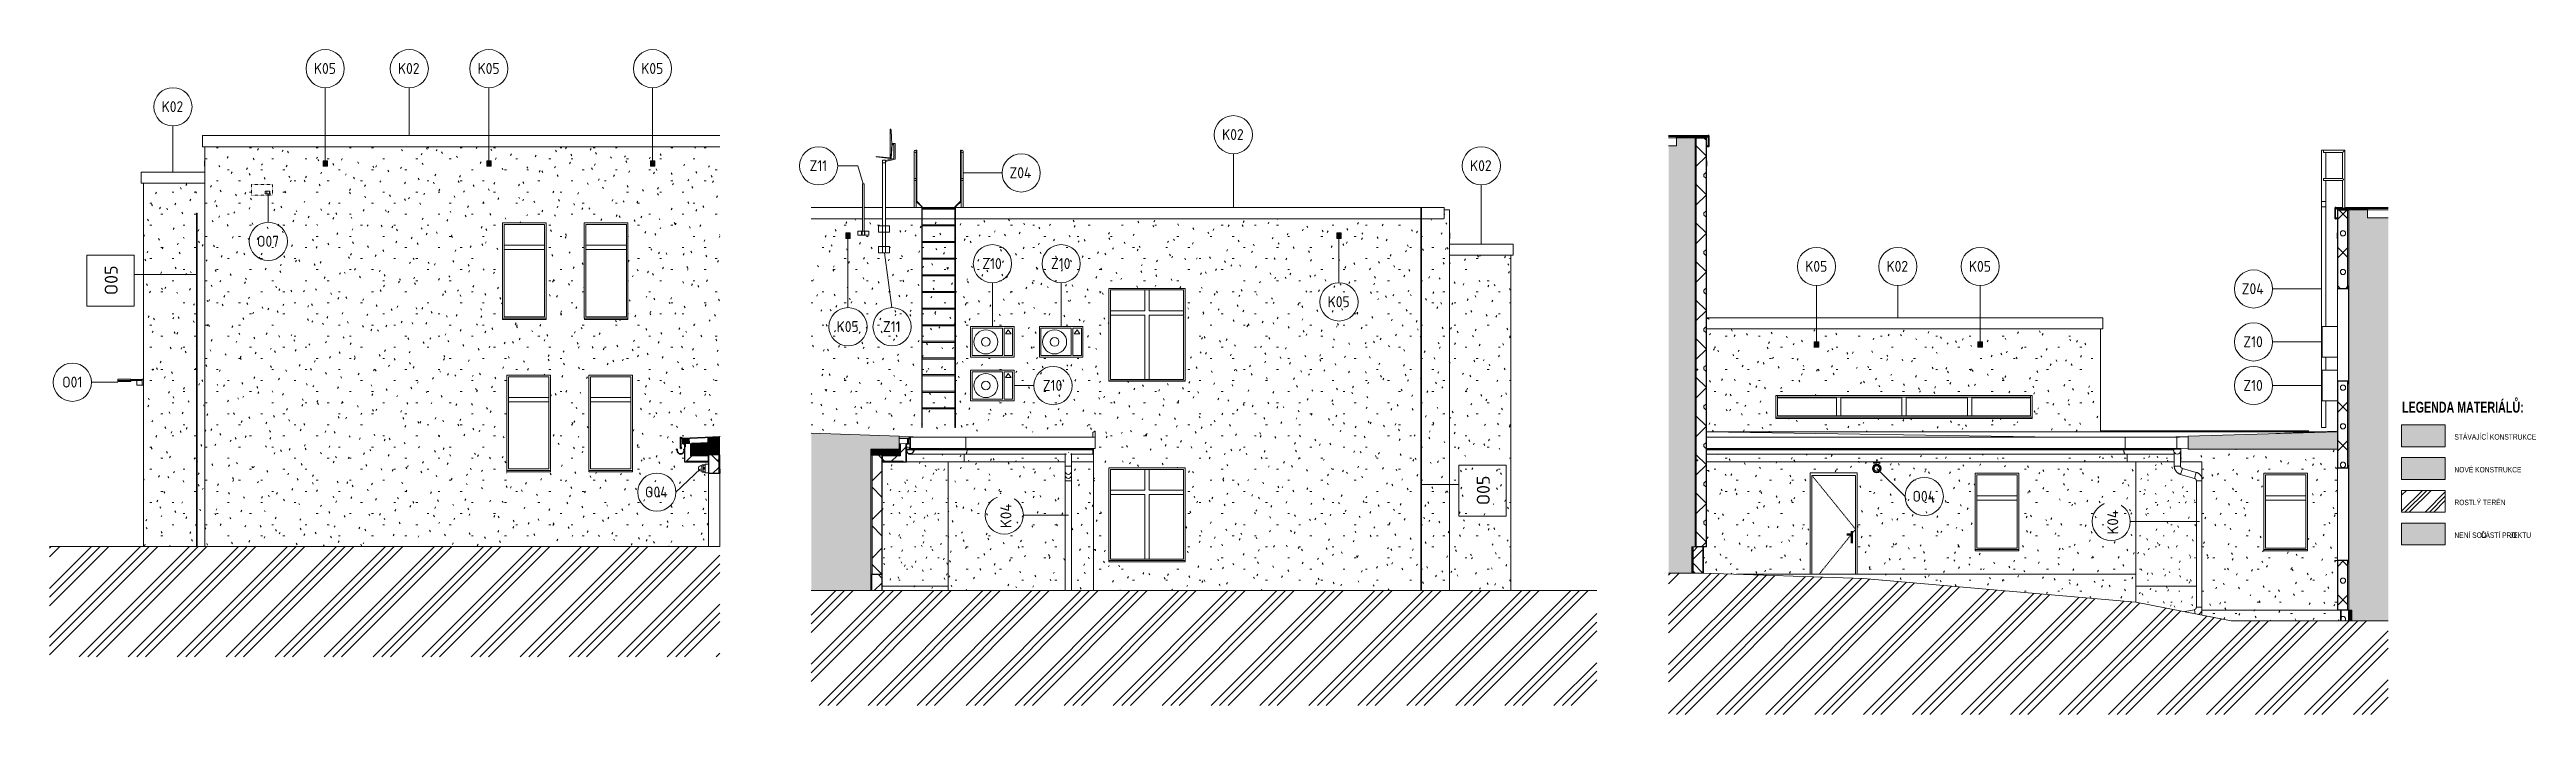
# Model space of a CAD drawing. Header units: millimetres. Extents: x -19993 to 479964, y -45352 to 20466.
# Drawn here: x 427130 to 472532, y -1039 to 11146 of the extents above; entities that cross this region are included whole.
import ezdxf

# ---------------------------------------------------------------- set-up
doc = ezdxf.new("R2010")
doc.units = ezdxf.units.MM
doc.linetypes.add('3_Čárkovaná 1_0mm', pattern=[2, 1, -1])
doc.linetypes.add('Čárka', pattern=[6.35, 3.175, -3.175])
for name, color, linetype, lineweight in [('A-DETL', 90, 'Continuous', 9), ('A-DETL-GENF', 92, 'Continuous', 9), ('A-DETL-THIN', 151, 'Continuous', 9), ('A-DOOR', 31, 'Continuous', 9), ('A-DOOR-FRAM', 31, 'Continuous', 9), ('A-FLOR', 192, 'Continuous', 9), ('A-FLOR-MCUT', 51, 'Continuous', 9), ('A-GENM', 13, 'Continuous', 9), ('A-GENM-IDEN', 13, 'Continuous', 9), ('A-GLAZ', 151, 'Continuous', 9), ('A-ROOF', 132, 'Continuous', 9), ('A-ROOF-IDEN', 132, 'Continuous', 9), ('A-ROOF-MCUT', 132, 'Continuous', 35), ('A-ROOF-OTLN', 132, 'Continuous', 9), ('A-ROOF-PATT', 132, 'Continuous', 35), ('A-WALL', 113, 'Continuous', 9), ('A-WALL-PATT', 111, 'Continuous', 25), ('E-LITE-EQPM', 33, 'Continuous', 9), ('E-LITE-EQPM-IDEN', 33, 'Continuous', 9), ('E-POWR-CNDT', 130, 'Continuous', 9), ('E-POWR-CNDT-IDEN', 130, 'Continuous', 9), ('E-POWR-CNTR', 130, 'Continuous', 9), ('E-POWR-DROP', 130, 'Continuous', 9), ('E-POWR-RISE', 130, 'Continuous', 9), ('E-SERT', 181, 'Continuous', 9), ('E-SERT-IDEN', 181, 'Continuous', 9), ('G-ANNO-TEXT', 231, 'Continuous', 9), ('M-EQPM', 50, 'Continuous', 9), ('M-EQPM-IDEN', 50, 'Continuous', 9), ('P-PIPE', 3, 'Continuous', 9), ('P-PIPE-IDEN', 2, 'Continuous', 9), ('Q-SPCQ', 91, 'Continuous', 9), ('Q-SPCQ-IDEN', 132, 'Continuous', 9)]:
    doc.layers.add(name, color=color, linetype=linetype, lineweight=lineweight)
doc.layers.add('A-FLOR-PATT', color=8, linetype='Continuous')
doc.styles.add('Arial_3', font='arial.ttf', dxfattribs={"width": 0.7, "height": 100})
doc.styles.add('Arial_B', font='arialbd.ttf', dxfattribs={"width": 0.7, "height": 200})
doc.styles.add('ISOCPEUR', font='isocpeur.ttf', dxfattribs={"width": 0.9, "height": 200})
doc.styles.add('ISOCPEUR_1', font='isocpeur.ttf', dxfattribs={"height": 238.125})
doc.styles.add('ISOCPEUR_2', font='isocpeur.ttf', dxfattribs={"height": 200})
pattern_1 = [(0, (0, 0), (150, 86.6), [100, -200]), (60, (100, 0), (0.0022, 173.20381), [100, -200]), (300, (100, 0), (149.9978, -86.60381), [100, -200])]
pattern_2 = [(0, (459245.6, 0), (812.8, 203.2), [33.528, -576.072, 33.528, -576.072, -3251.2]), (0, (459245.6, 0), (812.8, 203.2), [-1219.2, 33.528, -1185.672, 33.528, -576.072, -1422.4]), (0, (459245.6, 0), (812.8, 203.2), [-3048, 33.528, -372.872, 33.528, -982.472]), (120, (459550.4, 101.6), (-582.3764, 602.3054), [33.528, -576.072, 33.528, -576.072, -3251.2]), (120, (459550.4, 101.6), (-582.3764, 602.3054), [-1219.2, 33.528, -1185.672, 33.528, -576.072, -1422.4]), (120, (459550.4, 101.6), (-582.3764, 602.3054), [-3048, 33.528, -372.872, 33.528, -982.472]), (240, (459652, 508), (-230.4236, -805.5054), [33.528, -576.072, 33.528, -576.072, -3251.2]), (240, (459652, 508), (-230.4236, -805.5054), [-1219.2, 33.528, -1185.672, 33.528, -576.072, -1422.4]), (240, (459652, 508), (-230.4236, -805.5054), [-3048, 33.528, -372.872, 33.528, -982.472])]
pattern_3 = [(45, (459245.6, 0), (0, 707.105), []), (315, (459245.6, 0), (707.105, 0), []), (270, (459552.97, 19.13), (353.543, -353.543), [38.278, -668.833]), (270, (459645.35, 19.13), (353.543, -353.543), [38.278, -668.833]), (0, (459578.75, 46.2), (353.543, 353.543), [38.278, -668.833]), (0, (459578.75, -46.2), (353.543, 353.543), [38.278, -668.833]), (45, (459552.97, 19.13), (0, 707.105), [38.278, -461.721]), (45, (459618.3, -46.2), (0, 707.105), [38.278, -461.721]), (315, (459618.3, 46.2), (707.105, 0), [38.278, -461.721]), (315, (459552.97, -19.13), (707.105, 0), [38.278, -461.721])]
pattern_4 = [(45, (423409.5, 0), (0, 707.105), []), (315, (423409.5, 0), (707.105, 0), []), (270, (423716.85, 19.13), (353.543, -353.543), [38.278, -668.833]), (270, (423809.23, 19.13), (353.543, -353.543), [38.278, -668.833]), (0, (423742.63, 46.2), (353.543, 353.543), [38.278, -668.833]), (0, (423742.63, -46.2), (353.543, 353.543), [38.278, -668.833]), (45, (423716.85, 19.13), (0, 707.105), [38.278, -461.721]), (45, (423782.2, -46.2), (0, 707.105), [38.278, -461.721]), (315, (423782.2, 46.2), (707.105, 0), [38.278, -461.721]), (315, (423716.85, -19.13), (707.105, 0), [38.278, -461.721])]
pattern_5 = [(0, (431919.84, 0), (574.736, 203.2), [23.708, -407.344, 23.708, -407.344, -2298.946]), (0, (431919.84, 0), (574.736, 203.2), [-862.105, 23.708, -838.397, 23.708, -407.344, -1005.789]), (0, (431919.84, 0), (574.736, 203.2), [-2155.261, 23.708, -263.66, 23.708, -694.713]), (112.208, (432135.36, 101.6), (-411.806, 602.3028), [31.363, -538.866, -3611.448]), (112.208, (432135.36, 101.6), (-411.806, 602.3028), [-570.229, 31.363, -538.866, -3041.219]), (112.208, (432135.36, 101.6), (-411.806, 602.3028), [-1140.457, 31.363, -1109.095, -1900.762]), (112.208, (432135.36, 101.6), (-411.806, 602.3028), [-2280.914, 31.363, -538.866, -1330.533]), (112.208, (432135.36, 101.6), (-411.806, 602.3028), [-2851.143, 31.363, -348.79, -950.381]), (112.208, (432135.36, 101.6), (-411.806, 602.3028), [-3231.295, 31.363, -919.018]), (247.792, (432207.2, 508), (-162.9386, -805.5041), [31.363, -538.866, -3611.448]), (247.792, (432207.2, 508), (-162.9386, -805.5041), [-570.23, 31.363, -538.866, -3041.22]), (247.792, (432207.2, 508), (-162.9386, -805.5041), [-1140.457, 31.363, -1109.095, -1900.762]), (247.792, (432207.2, 508), (-162.9386, -805.5041), [-2280.914, 31.363, -538.866, -1330.533]), (247.792, (432207.2, 508), (-162.9386, -805.5041), [-2851.143, 31.363, -348.79, -950.38]), (247.792, (432207.2, 508), (-162.9386, -805.5041), [-3231.295, 31.363, -919.018])]
pattern_6 = [(0, (423409.48, 0), (812.8, 203.2), [33.528, -576.072, 33.528, -576.072, -3251.2]), (0, (423409.48, 0), (812.8, 203.2), [-1219.2, 33.528, -1185.672, 33.528, -576.072, -1422.4]), (0, (423409.48, 0), (812.8, 203.2), [-3048, 33.528, -372.872, 33.528, -982.472]), (120, (423714.28, 101.6), (-582.3764, 602.3054), [33.528, -576.072, 33.528, -576.072, -3251.2]), (120, (423714.28, 101.6), (-582.3764, 602.3054), [-1219.2, 33.528, -1185.672, 33.528, -576.072, -1422.4]), (120, (423714.28, 101.6), (-582.3764, 602.3054), [-3048, 33.528, -372.872, 33.528, -982.472]), (240, (423815.88, 508), (-230.4236, -805.5054), [33.528, -576.072, 33.528, -576.072, -3251.2]), (240, (423815.88, 508), (-230.4236, -805.5054), [-1219.2, 33.528, -1185.672, 33.528, -576.072, -1422.4]), (240, (423815.88, 508), (-230.4236, -805.5054), [-3048, 33.528, -372.872, 33.528, -982.472])]
pattern_7 = [(45, (415781.16, 0), (0, 707.1054), []), (315, (415781.16, 0), (707.1054, 0), []), (270, (416088.53, 19.13), (353.543, -353.543), [38.278, -668.833]), (270, (416180.9, 19.13), (353.543, -353.543), [38.278, -668.833]), (0, (416114.3, 46.2), (353.543, 353.543), [38.278, -668.833]), (0, (416114.3, -46.2), (353.543, 353.543), [38.278, -668.833]), (45, (416088.53, 19.13), (0, 707.1054), [38.278, -461.721]), (45, (416153.86, -46.2), (0, 707.1054), [38.278, -461.721]), (315, (416153.86, 46.2), (707.1054, 0), [38.278, -461.721]), (315, (416088.53, -19.13), (707.1054, 0), [38.278, -461.721])]
pattern_8 = [(0, (415781.16, 0), (812.8, 203.2), [33.528, -576.072, 33.528, -576.072, -3251.2]), (0, (415781.16, 0), (812.8, 203.2), [-1219.2, 33.528, -1185.672, 33.528, -576.072, -1422.4]), (0, (415781.16, 0), (812.8, 203.2), [-3048, 33.528, -372.872, 33.528, -982.472]), (120, (416085.96, 101.6), (-582.3764, 602.30545), [33.528, -576.072, 33.528, -576.072, -3251.2]), (120, (416085.96, 101.6), (-582.3764, 602.30545), [-1219.2, 33.528, -1185.672, 33.528, -576.072, -1422.4]), (120, (416085.96, 101.6), (-582.3764, 602.30545), [-3048, 33.528, -372.872, 33.528, -982.472]), (240, (416187.56, 508), (-230.4236, -805.50545), [33.528, -576.072, 33.528, -576.072, -3251.2]), (240, (416187.56, 508), (-230.4236, -805.50545), [-1219.2, 33.528, -1185.672, 33.528, -576.072, -1422.4]), (240, (416187.56, 508), (-230.4236, -805.50545), [-3048, 33.528, -372.872, 33.528, -982.472])]
pattern_9 = [(0, (443310.8, 0), (574.736, 203.2), [23.708, -407.344, 23.708, -407.344, -2298.946]), (0, (443310.8, 0), (574.736, 203.2), [-862.105, 23.708, -838.397, 23.708, -407.344, -1005.789]), (0, (443310.8, 0), (574.736, 203.2), [-2155.261, 23.708, -263.66, 23.708, -694.713]), (112.208, (443526.34, 101.6), (-411.8061, 602.3028), [31.363, -538.866, -3611.448]), (112.208, (443526.34, 101.6), (-411.8061, 602.3028), [-570.229, 31.363, -538.866, -3041.219]), (112.208, (443526.34, 101.6), (-411.8061, 602.3028), [-1140.457, 31.363, -1109.095, -1900.762]), (112.208, (443526.34, 101.6), (-411.8061, 602.3028), [-2280.914, 31.363, -538.866, -1330.533]), (112.208, (443526.34, 101.6), (-411.8061, 602.3028), [-2851.143, 31.363, -348.79, -950.381]), (112.208, (443526.34, 101.6), (-411.8061, 602.3028), [-3231.295, 31.363, -919.018]), (247.792, (443598.18, 508), (-162.9386, -805.5041), [31.363, -538.866, -3611.448]), (247.792, (443598.18, 508), (-162.9386, -805.5041), [-570.229, 31.363, -538.866, -3041.219]), (247.792, (443598.18, 508), (-162.9386, -805.5041), [-1140.457, 31.363, -1109.095, -1900.762]), (247.792, (443598.18, 508), (-162.9386, -805.5041), [-2280.914, 31.363, -538.866, -1330.533]), (247.792, (443598.18, 508), (-162.9386, -805.5041), [-2851.143, 31.363, -348.79, -950.381]), (247.792, (443598.18, 508), (-162.9386, -805.5041), [-3231.295, 31.363, -919.018])]
pattern_10 = [(45, (415816.5, -35.36), (0, 707.1054), []), (45, (416099.35, -318.2), (0, 707.1054), []), (315, (415816.5, 35.36), (707.1054, 0), []), (315, (416099.35, 318.2), (707.1054, 0), []), (270, (416088.53, 19.13), (353.543, -353.543), [38.278, -668.833]), (270, (416180.9, 19.13), (353.543, -353.543), [38.278, -668.833]), (0, (416114.3, 46.2), (353.543, 353.543), [38.278, -668.833]), (0, (416114.3, -46.2), (353.543, 353.543), [38.278, -668.833]), (45, (416088.53, 19.13), (0, 707.1054), [38.278, -461.721]), (45, (416153.86, -46.2), (0, 707.1054), [38.278, -461.721]), (315, (416153.86, 46.2), (707.1054, 0), [38.278, -461.721]), (315, (416088.53, -19.13), (707.1054, 0), [38.278, -461.721])]

msp = doc.modelspace()

# ---------------------------------------------------------------- texts
at = {"layer": 'A-GENM-IDEN', "insert": (430933, 7733), "char_height": 200, "width": 497.85, "attachment_point": 1, "style": 'ISOCPEUR'}
msp.add_mtext('O07', dxfattribs=at)
at = {"layer": 'A-ROOF-IDEN', "char_height": 200, "width": 497.85, "attachment_point": 1, "style": 'ISOCPEUR'}
for insert in [(433517, 10899), (429185, 10199), (448623, 9688), (453168, 9118), (460802, 7273)]:
    msp.add_mtext('K02', dxfattribs=dict(at, insert=insert))
at = {"layer": 'E-LITE-EQPM-IDEN', "insert": (427362, 5152), "char_height": 200, "width": 447.34, "attachment_point": 1, "style": 'ISOCPEUR'}
msp.add_mtext('O01', dxfattribs=at)
at = {"layer": 'E-SERT-IDEN', "char_height": 200, "width": 519.49, "attachment_point": 1, "style": 'ISOCPEUR'}
for insert in [(438046, 3138), (461277, 3060)]:
    msp.add_mtext('O04', dxfattribs=dict(at, insert=insert))
at = {"layer": 'G-ANNO-TEXT', "color": 7, "lineweight": 25, "attachment_point": 1}
for s, insert, char_height, width, style in [('LEGENDA MATERIÁL', (470252, 4692), 200, 2452.36, 'Arial_B'), ('Ů:', (472275, 4692), 200, 249.73, 'Arial_B'), ('STÁVAJÍCÍ KONSTRUKCE', (471211, 4097), 100, 1487.13, 'Arial_3'), ('NOVÉ KONSTRUKCE', (471211, 3497), 100, 1214.96, 'Arial_3'), ('ROSTLÝ TERÉN', (471211, 2897), 100, 925.95, 'Arial_3'), ('NENÍ SOU', (471211, 2297), 100, 583.63, 'Arial_3'), ('ČÁSTÍ PRO', (471692, 2297), 100, 650.97, 'Arial_3'), ('JEKTU', (472230, 2297), 100, 384.41, 'Arial_3')]:
    msp.add_mtext(s, dxfattribs=dict(at, insert=insert, char_height=char_height, width=width, style=style))
at = {"layer": 'M-EQPM-IDEN', "char_height": 200, "attachment_point": 1, "style": 'ISOCPEUR'}
for s, insert, width in [('K05', (431976, 10899), 497.85), ('K05', (434976, 10899), 497.85), ('K05', (437976, 10899), 497.85), ('Z11', (441062, 9118), 396.84), ('Z10', (444227, 7324), 447.34), ('Z10', (445487, 7324), 447.34), ('K05', (459312, 7273), 497.85), ('K05', (462312, 7273), 497.85), ('K05', (450558, 6624), 497.85), ('K05', (441558, 6169), 497.85), ('Z11', (442407, 6169), 396.84), ('Z10', (467343, 5891), 447.34), ('Z10', (445337, 5091), 447.34), ('Z10', (467343, 5091), 447.34)]:
    msp.add_mtext(s, dxfattribs=dict(at, insert=insert, width=width))
at = {"layer": 'Q-SPCQ-IDEN', "char_height": 200, "width": 519.49, "attachment_point": 1, "style": 'ISOCPEUR'}
for insert in [(444726, 8988), (467313, 6862)]:
    msp.add_mtext('Z04', dxfattribs=dict(at, insert=insert))

# ---------------------------------------------------------------- blocks, each defined once
blk = doc.blocks.new('OKNO_1k_nadsvetlik - OKNO_1k_nadsvetlik_900 x 1500-1969483-VB5-Z-Nový')
at = {"layer": 'A-GLAZ'}
h = blk.add_hatch(dxfattribs=at)
h.set_pattern_fill('FP_178', color=256, style=0, pattern_type=2)
h.set_pattern_definition(pattern_1)
h.paths.add_polyline_path([(-19829, 3380), (-19829, 3430), (-19831, 3430), (-19831, 3380)])
at = {"layer": 'A-GLAZ', "lineweight": 25}
for p, q in [((-19829, 3430), (-19831, 3430)), ((-19831, 3430), (-19831, 3380)), ((-19831, 3380), (-19829, 3380))]:
    blk.add_line(p, q, dxfattribs=at)
at = {"layer": 'A-GLAZ'}
blk.add_line((-19831, 3380), (-19831, 2040), dxfattribs=at)
blk = doc.blocks.new('OKNO_1k_nadsvetlik - OKNO_1k_nadsvetlik_900 x 1850-1969447-VB5-Z-Nový')
at = {"layer": 'A-GLAZ'}
for p, q in [((-22202, 3460), (-22202, 5150)), ((-22202, 5150), (-21462, 5150)), ((-21462, 5150), (-21462, 3460)), ((-22202, 4770), (-21462, 4770)), ((-22202, 4770), (-22202, 4690)), ((-21462, 4690), (-22202, 4690)), ((-21462, 4690), (-21462, 4770)), ((-21462, 3460), (-22202, 3460))]:
    blk.add_line(p, q, dxfattribs=at)
blk = doc.blocks.new('parapet_ext - parapet_ext-1802001-VB5-Z-Nový')
at = {"layer": 'Q-SPCQ'}
for p, q in [((-22232, 3410), (-22232, 3432)), ((-21432, 3432), (-22232, 3432)), ((-21432, 3410), (-22232, 3410)), ((-21432, 3432), (-21432, 3410))]:
    blk.add_line(p, q, dxfattribs=at)
blk = doc.blocks.new('OKNO_1k_nadsvetlik - OKNO_1k_nadsvetlik_900 x 1850-1969449-VB5-Z-Nový')
at = {"layer": 'A-GLAZ'}
for p, q in [((-22283, 6250), (-22283, 7940)), ((-22283, 7940), (-21543, 7940)), ((-21543, 7940), (-21543, 6250)), ((-22283, 7560), (-21543, 7560)), ((-22283, 7560), (-22283, 7480)), ((-21543, 7480), (-22283, 7480)), ((-21543, 7480), (-21543, 7560)), ((-21543, 6250), (-22283, 6250))]:
    blk.add_line(p, q, dxfattribs=at)
blk = doc.blocks.new('DSP_Kamera_nastěnná - Refer to Catalog-1089615-VB5-Z-Nový')
at = {"layer": 'E-SERT', "color": 11}
for p, q in [((-20159, 3518), (-20178, 3517)), ((-20178, 3423), (-20159, 3422)), ((-20161, 3519), (-20161, 3523)), ((-20161, 3417), (-20161, 3523)), ((-20161, 3493), (-20161, 3518)), ((-20161, 3459), (-20161, 3481)), ((-20161, 3422), (-20161, 3447)), ((-20161, 3417), (-20161, 3421)), ((-20137, 3538), (-20145, 3537)), ((-20145, 3403), (-20137, 3402)), ((-20137, 3402), (-20137, 3538)), ((-20136, 3537), (-20137, 3537)), ((-20137, 3403), (-20136, 3403)), ((-20101, 3536), (-20136, 3538)), ((-20136, 3402), (-20136, 3538)), ((-20136, 3402), (-20101, 3404)), ((-20099, 3532), (-20122, 3532)), ((-20122, 3484), (-20122, 3486)), ((-20122, 3454), (-20122, 3456)), ((-20122, 3408), (-20099, 3408)), ((-20119, 3456), (-20119, 3484)), ((-20117, 3484), (-20117, 3456)), ((-20099, 3534), (-20101, 3536)), ((-20101, 3404), (-20101, 3536)), ((-20101, 3404), (-20099, 3406)), ((-20096, 3549), (-20099, 3549)), ((-20099, 3549), (-20099, 3391)), ((-20099, 3391), (-20096, 3391)), ((-20096, 3391), (-20096, 3549)), ((-20038, 3549), (-20096, 3549)), ((-20096, 3549), (-20096, 3391)), ((-20096, 3391), (-20038, 3391))]:
    blk.add_line(p, q, dxfattribs=at)
at = {"layer": 'E-SERT', "color": 11, "flags": 128}
for points in [[(-20223, 3470), (-20223, 3472), (-20223, 3474), (-20223, 3476), (-20223, 3478), (-20222, 3480), (-20222, 3481), (-20221, 3483), (-20221, 3485), (-20220, 3487), (-20220, 3489), (-20219, 3490), (-20218, 3492), (-20217, 3494), (-20216, 3495), (-20215, 3497), (-20214, 3498), (-20213, 3500), (-20212, 3501), (-20210, 3503), (-20209, 3504), (-20208, 3505), (-20206, 3507), (-20205, 3508), (-20203, 3509), (-20202, 3510), (-20200, 3511), (-20198, 3512), (-20197, 3513), (-20195, 3513), (-20193, 3514), (-20191, 3515), (-20190, 3515), (-20188, 3516), (-20186, 3516), (-20184, 3517), (-20182, 3517), (-20180, 3517), (-20179, 3517), (-20178, 3517)], [(-20223, 3470), (-20223, 3470), (-20223, 3470), (-20223, 3470), (-20223, 3470), (-20223, 3470), (-20223, 3470), (-20223, 3470), (-20223, 3470), (-20223, 3470), (-20223, 3470), (-20223, 3470), (-20223, 3470), (-20223, 3470), (-20223, 3470), (-20223, 3470), (-20223, 3470), (-20223, 3470), (-20223, 3470), (-20223, 3470), (-20223, 3470), (-20223, 3470), (-20223, 3470), (-20223, 3470), (-20223, 3470), (-20223, 3470), (-20223, 3470), (-20223, 3470), (-20223, 3470), (-20223, 3470), (-20223, 3470), (-20223, 3470), (-20223, 3470), (-20223, 3470), (-20223, 3470), (-20223, 3470), (-20223, 3470), (-20223, 3470), (-20223, 3470), (-20223, 3470), (-20223, 3470), (-20223, 3470), (-20223, 3470), (-20223, 3470), (-20223, 3470), (-20223, 3470), (-20223, 3470), (-20223, 3470), (-20223, 3470), (-20223, 3470), (-20223, 3470), (-20223, 3470), (-20223, 3470), (-20223, 3470), (-20223, 3470), (-20223, 3470), (-20223, 3470), (-20223, 3470), (-20223, 3470), (-20223, 3470), (-20223, 3470), (-20223, 3470)], [(-20178, 3423), (-20180, 3423), (-20182, 3423), (-20183, 3423), (-20185, 3424), (-20187, 3424), (-20189, 3424), (-20191, 3425), (-20193, 3426), (-20194, 3426), (-20196, 3427), (-20198, 3428), (-20199, 3429), (-20201, 3430), (-20203, 3431), (-20204, 3432), (-20206, 3433), (-20207, 3434), (-20208, 3435), (-20210, 3437), (-20211, 3438), (-20212, 3440), (-20214, 3441), (-20215, 3443), (-20216, 3444), (-20217, 3446), (-20218, 3447), (-20219, 3449), (-20219, 3451), (-20220, 3453), (-20221, 3454), (-20221, 3456), (-20222, 3458), (-20222, 3460), (-20223, 3462), (-20223, 3463), (-20223, 3465), (-20223, 3467), (-20223, 3469), (-20223, 3470)], [(-20223, 3470), (-20223, 3470), (-20223, 3470), (-20223, 3470), (-20223, 3470), (-20223, 3470), (-20223, 3470), (-20223, 3470), (-20223, 3470), (-20223, 3470), (-20223, 3470), (-20223, 3470), (-20223, 3470), (-20223, 3470), (-20223, 3470), (-20223, 3470), (-20223, 3470), (-20223, 3470), (-20223, 3470), (-20223, 3470), (-20223, 3470), (-20223, 3470), (-20223, 3470), (-20223, 3470), (-20223, 3470), (-20223, 3470), (-20223, 3470), (-20223, 3470), (-20223, 3470), (-20223, 3470), (-20223, 3470), (-20223, 3470), (-20223, 3470), (-20223, 3470), (-20223, 3470), (-20223, 3470), (-20223, 3470), (-20223, 3470), (-20223, 3470), (-20223, 3470), (-20223, 3470), (-20223, 3470), (-20223, 3470), (-20223, 3470), (-20223, 3470), (-20223, 3470), (-20223, 3470), (-20223, 3470), (-20223, 3470), (-20223, 3470), (-20223, 3470), (-20223, 3470), (-20223, 3470), (-20223, 3470), (-20223, 3470), (-20223, 3470), (-20223, 3470), (-20223, 3470), (-20223, 3470), (-20223, 3470), (-20223, 3470), (-20223, 3470)], [(-20161, 3524), (-20161, 3524), (-20161, 3524), (-20161, 3525), (-20161, 3525), (-20161, 3525), (-20161, 3526), (-20161, 3526), (-20161, 3527), (-20161, 3527), (-20161, 3527), (-20160, 3528), (-20160, 3528), (-20160, 3528), (-20160, 3529), (-20160, 3529), (-20159, 3529), (-20159, 3530), (-20159, 3530), (-20159, 3530)], [(-20161, 3517), (-20161, 3518), (-20161, 3519), (-20161, 3520), (-20161, 3520), (-20161, 3521), (-20161, 3522), (-20161, 3522), (-20161, 3523), (-20161, 3523), (-20161, 3523), (-20161, 3523), (-20161, 3524), (-20161, 3524)], [(-20161, 3524), (-20161, 3523), (-20161, 3523), (-20161, 3523), (-20161, 3523), (-20161, 3522), (-20161, 3522), (-20161, 3521), (-20161, 3521), (-20161, 3520), (-20161, 3519), (-20161, 3518), (-20161, 3517), (-20161, 3516), (-20161, 3515), (-20161, 3514), (-20161, 3513), (-20161, 3512), (-20161, 3510), (-20161, 3509), (-20161, 3507), (-20161, 3506), (-20161, 3504), (-20161, 3502), (-20161, 3501), (-20161, 3499), (-20161, 3497), (-20161, 3495), (-20161, 3493), (-20161, 3491), (-20161, 3489), (-20161, 3487), (-20161, 3485), (-20161, 3483), (-20161, 3481), (-20161, 3479), (-20161, 3477), (-20161, 3475), (-20161, 3473), (-20161, 3471), (-20161, 3468), (-20161, 3466), (-20161, 3464), (-20161, 3462), (-20161, 3460), (-20161, 3458), (-20161, 3456), (-20161, 3454), (-20161, 3452), (-20161, 3450), (-20161, 3448), (-20161, 3446), (-20161, 3444), (-20161, 3442), (-20161, 3440), (-20161, 3438), (-20161, 3437), (-20161, 3435), (-20161, 3434), (-20161, 3432), (-20161, 3431), (-20161, 3429), (-20161, 3428), (-20161, 3426), (-20161, 3425), (-20161, 3424), (-20161, 3423), (-20161, 3422), (-20161, 3421), (-20161, 3420), (-20161, 3420), (-20161, 3419), (-20161, 3418), (-20161, 3418), (-20161, 3417), (-20161, 3417), (-20161, 3417), (-20161, 3417), (-20161, 3416), (-20161, 3416)], [(-20161, 3416), (-20161, 3417), (-20161, 3417), (-20161, 3417), (-20161, 3417), (-20161, 3418), (-20161, 3418), (-20161, 3419), (-20161, 3419), (-20161, 3420), (-20161, 3421), (-20161, 3422), (-20161, 3423), (-20161, 3424)], [(-20159, 3410), (-20159, 3410), (-20159, 3410), (-20160, 3411), (-20160, 3411), (-20160, 3411), (-20160, 3412), (-20160, 3412), (-20161, 3413), (-20161, 3413), (-20161, 3413), (-20161, 3414), (-20161, 3414), (-20161, 3414), (-20161, 3415), (-20161, 3415), (-20161, 3416), (-20161, 3416), (-20161, 3416), (-20161, 3416)], [(-20159, 3530), (-20158, 3531), (-20158, 3531), (-20157, 3532), (-20156, 3532), (-20156, 3533), (-20155, 3533), (-20154, 3534), (-20154, 3534), (-20153, 3535), (-20152, 3535), (-20152, 3535), (-20151, 3536), (-20150, 3536), (-20149, 3536), (-20148, 3536), (-20148, 3537), (-20147, 3537), (-20146, 3537), (-20145, 3537), (-20145, 3537)], [(-20145, 3403), (-20146, 3403), (-20147, 3403), (-20148, 3403), (-20148, 3404), (-20149, 3404), (-20150, 3404), (-20151, 3404), (-20152, 3405), (-20152, 3405), (-20153, 3405), (-20154, 3406), (-20154, 3406), (-20155, 3407), (-20156, 3407), (-20156, 3408), (-20157, 3408), (-20158, 3409), (-20158, 3409), (-20159, 3410), (-20159, 3410)]]:
    blk.add_lwpolyline(points, dxfattribs=at)
at = {"layer": 'E-SERT', "color": 11}
for centre, radius, start, end in [((-20118, 3470), 16.2, 167.9805, 173.2174), ((-20118, 3470), 16.2, 186.7694, 192.0093), ((-20118, 3470), 14.5, 95.7084, 264.2916), ((-20118, 3470), 14.5, 151.9028, 180), ((-20118, 3470), 14.5, 194.0486, 222.1458), ((-20118, 3470), 14.5, 109.757, 137.8542), ((-20118, 3470), 16.2, 126.6229, 131.9517), ((-20118, 3470), 16.2, 228.0312, 233.3511), ((-20118, 3470), 14.5, 236.1944, 250.243), ((-20118, 3470), 16.2, 108.0552, 113.3726), ((-20118, 3470), 16.2, 246.629, 251.9422), ((-20119, 3470), 14.5, 277.9736, 82.0264)]:
    blk.add_arc(centre, radius, start, end, dxfattribs=at)
for points, knots in [([(-20118, 3454), (-20119, 3454), (-20121, 3454), (-20123, 3455), (-20125, 3455), (-20126, 3456), (-20127, 3457), (-20128, 3458), (-20129, 3459), (-20130, 3460), (-20131, 3461), (-20132, 3462), (-20133, 3463), (-20133, 3465), (-20134, 3467), (-20134, 3470), (-20134, 3473), (-20133, 3475), (-20133, 3477), (-20132, 3478), (-20131, 3479), (-20130, 3480), (-20129, 3481), (-20128, 3482), (-20127, 3483), (-20126, 3484), (-20125, 3485), (-20123, 3485), (-20121, 3486), (-20119, 3486), (-20118, 3486)], [-1, -1, -1, -1, -0.944444, -0.888889, -0.861111, -0.833333, -0.805556, -0.777778, -0.75, -0.722222, -0.694444, -0.666667, -0.638889, -0.611111, -0.555556, -0.5, -0.444444, -0.388889, -0.361111, -0.333333, -0.305556, -0.277778, -0.25, -0.222222, -0.194444, -0.166667, -0.138889, -0.111111, -0.055556, 0, 0, 0, 0]), ([(-20118, 3486), (-20116, 3486), (-20113, 3486), (-20110, 3484), (-20109, 3483), (-20108, 3482), (-20106, 3481), (-20106, 3480), (-20105, 3479), (-20104, 3478), (-20103, 3477), (-20103, 3475), (-20102, 3472), (-20102, 3468), (-20103, 3465), (-20103, 3463), (-20104, 3462), (-20105, 3461), (-20106, 3460), (-20106, 3459), (-20108, 3458), (-20109, 3457), (-20110, 3456), (-20113, 3454), (-20116, 3454), (-20118, 3454)], [-1, -1, -1, -1, -0.888889, -0.833333, -0.805556, -0.777778, -0.75, -0.722222, -0.694444, -0.666667, -0.638889, -0.611111, -0.555556, -0.444444, -0.388889, -0.361111, -0.333333, -0.305556, -0.277778, -0.25, -0.222222, -0.194444, -0.166667, -0.111111, 0, 0, 0, 0])]:
    blk.add_open_spline(points, degree=3, knots=knots, dxfattribs=at)
blk = doc.blocks.new('DPS_vetrání_nová - Typ 1-1348275-VB5-Z-Nový')
at = {"layer": 'M-EQPM', "color": 11}
for p, q in [((-24103, 9106), (-24103, 9006)), ((-24023, 9106), (-24103, 9106)), ((-24098, 9011), (-24098, 9101)), ((-24098, 9101), (-24028, 9101)), ((-24098, 9096), (-24028, 9096)), ((-24098, 9087), (-24028, 9087)), ((-24028, 9101), (-24028, 9011)), ((-24023, 9006), (-24023, 9106)), ((-24103, 9006), (-24023, 9006)), ((-24098, 9078), (-24028, 9078)), ((-24098, 9069), (-24028, 9069)), ((-24098, 9060), (-24028, 9060)), ((-24098, 9052), (-24028, 9052)), ((-24098, 9043), (-24028, 9043)), ((-24098, 9034), (-24028, 9034)), ((-24098, 9025), (-24028, 9025)), ((-24098, 9016), (-24028, 9016)), ((-24028, 9011), (-24098, 9011))]:
    blk.add_line(p, q, dxfattribs=at)
blk = doc.blocks.new('DPS_vetrání_nová - Typ 1-V149-VB5-Z-Nový')
at = {"layer": 'M-EQPM', "color": 11}
for p, q in [((-29276, 9006), (-29276, 9106)), ((-29276, 9106), (-29271, 9106)), ((-29276, 9006), (-29271, 9006))]:
    blk.add_line(p, q, dxfattribs=at)
blk = doc.blocks.new('DPS_světlo_54 - DPS_světlo_54-1229518-VB5-Z-Nový')
at = {"layer": 'E-LITE-EQPM', "color": 11}
for p, q in [((-30866, 5104), (-30866, 5080)), ((-30746, 5104), (-30866, 5104)), ((-30866, 5080), (-30746, 5080)), ((-30866, 5080), (-30866, 5065)), ((-30746, 5080), (-30866, 5080)), ((-30866, 5065), (-30746, 5065)), ((-30626, 5104), (-30746, 5104)), ((-30746, 5080), (-30626, 5080)), ((-30626, 5080), (-30746, 5080)), ((-30746, 5065), (-30626, 5065)), ((-30416, 5101), (-30628, 5101)), ((-30628, 5081), (-30416, 5081)), ((-30626, 5080), (-30626, 5104)), ((-30626, 5065), (-30626, 5080)), ((-30516, 5080), (-30516, 4993)), ((-30456, 5080), (-30516, 5080)), ((-30456, 5080), (-30416, 5080)), ((-30416, 4993), (-30416, 5104)), ((-30416, 5104), (-30396, 5104)), ((-30416, 4993), (-30416, 5080)), ((-30516, 4993), (-30456, 4993)), ((-30416, 4993), (-30456, 4993)), ((-30416, 4993), (-30396, 4993))]:
    blk.add_line(p, q, dxfattribs=at)
blk = doc.blocks.new('BP_ZÁSTUPNÝ PRVEK - BP_ZÁSTUPNÝ PRVEK - OV4-2137774-VB5-Z-Nový')
at = {"layer": 'A-GENM', "color": 11}
for p, q in [((-28131, 8550), (-28081, 8550)), ((-28131, 8500), (-28131, 8550)), ((-28081, 8500), (-28131, 8500)), ((-28081, 8550), (-28081, 8500))]:
    blk.add_line(p, q, dxfattribs=at)
blk = doc.blocks.new('Popiska mechanické zařízení - Popiska okna_Bublina-1428144-VB5-Z-Nový')
at = {"layer": 'M-EQPM-IDEN'}
blk.add_circle((-27063, 10796), 350, dxfattribs=at)
blk = doc.blocks.new('Popiska zabezpečovací zařízení - Popiska okna_Bublina-1427579-VB5-Z-Nový')
at = {"layer": 'E-SERT-IDEN'}
blk.add_circle((-20984, 3035), 350, dxfattribs=at)
blk = doc.blocks.new('Popiska zakončení střešního pláště - Popiska okna_Bublina-1463073-VB5-Z-Nový')
at = {"layer": 'A-ROOF-IDEN'}
blk.add_circle((-29854, 10096), 350, dxfattribs=at)
blk = doc.blocks.new('Popiska osvětlovací tělesa - Popiska okna_Bublina-1426969-VB5-Z-Nový')
at = {"layer": 'E-LITE-EQPM-IDEN'}
blk.add_circle((-31698, 5049), 350, dxfattribs=at)
blk = doc.blocks.new('Popiska becný model_Bublina_CC - Popiska okna_Bublina-1416866-VB5-Z-Nový')
at = {"layer": 'A-GENM-IDEN'}
blk.add_circle((-28106, 7630), 350, dxfattribs=at)
blk = doc.blocks.new('parapet_ext - parapet_ext-1802020-VB5-V-Nový')
at = {"layer": 'Q-SPCQ'}
for p, q in [((23949, 1982), (23907, 1982)), ((23907, 1980), (23947, 1980)), ((23947, 1980), (23947, 1960)), ((23947, 1960), (23949, 1960)), ((23949, 1960), (23949, 1982))]:
    blk.add_line(p, q, dxfattribs=at)
blk = doc.blocks.new('OKNO_2k_nadsvetlik - OKNO_2k_nadsvetlik 1500 x 1800-1972498-VB5-V-Nový')
at = {"layer": 'A-GLAZ'}
for p, q in [((24219, 1810), (24219, 3450)), ((24219, 3450), (25559, 3450)), ((24849, 3070), (24849, 3450)), ((24929, 3450), (24849, 3450)), ((24929, 3450), (24929, 3070)), ((25559, 3450), (25559, 1810)), ((24849, 3070), (24219, 3070)), ((24219, 3070), (24219, 2990)), ((24219, 2990), (24849, 2990)), ((24849, 1810), (24849, 2990)), ((25559, 3070), (24929, 3070)), ((24929, 2990), (24929, 1810)), ((24929, 2990), (25559, 2990)), ((25559, 2990), (25559, 3070)), ((25559, 1810), (24219, 1810)), ((24929, 1810), (24849, 1810))]:
    blk.add_line(p, q, dxfattribs=at)
blk = doc.blocks.new('parapet_ext - parapet_ext-1802102-VB5-V-Nový')
at = {"layer": 'Q-SPCQ'}
for p, q in [((24189, 1760), (24189, 1782)), ((25589, 1782), (24189, 1782)), ((25589, 1760), (24189, 1760)), ((25589, 1782), (25589, 1760))]:
    blk.add_line(p, q, dxfattribs=at)
blk = doc.blocks.new('OKNO_2k_nadsvetlik - OKNO_2k_nadsvetlik 1500 x 1800-1972510-VB5-V-Nový')
at = {"layer": 'A-GLAZ'}
for p, q in [((24219, 5100), (24219, 6740)), ((24219, 6740), (25559, 6740)), ((24849, 6360), (24219, 6360)), ((24219, 6360), (24219, 6280)), ((24849, 6360), (24849, 6740)), ((24929, 6740), (24849, 6740)), ((24929, 6740), (24929, 6360)), ((25559, 6360), (24929, 6360)), ((25559, 6740), (25559, 5100)), ((25559, 6280), (25559, 6360)), ((24219, 6280), (24849, 6280)), ((24849, 5100), (24849, 6280)), ((24929, 6280), (24929, 5100)), ((24929, 6280), (25559, 6280)), ((25559, 5100), (24219, 5100)), ((24929, 5100), (24849, 5100))]:
    blk.add_line(p, q, dxfattribs=at)
blk = doc.blocks.new('parapet_ext - parapet_ext-V150-VB5-V-Nový')
at = {"layer": 'Q-SPCQ'}
blk.add_line((25589, 5072), (24189, 5072), dxfattribs=at)
blk = doc.blocks.new('DPS_vetrání_nová - Typ 1-1348275-VB5-V-Nový')
at = {"layer": 'M-EQPM', "color": 11}
for p, q in [((30435, 7786), (30440, 7786)), ((30440, 7786), (30440, 7686)), ((30440, 7686), (30435, 7686))]:
    blk.add_line(p, q, dxfattribs=at)
blk = doc.blocks.new('DPS_vetrání_nová - Typ 1-V151-VB5-V-Nový')
at = {"layer": 'M-EQPM', "color": 11}
for p, q in [((28369, 7786), (28369, 7686)), ((28449, 7786), (28369, 7786)), ((28374, 7691), (28374, 7781)), ((28374, 7781), (28444, 7781)), ((28374, 7776), (28444, 7776)), ((28374, 7767), (28444, 7767)), ((28374, 7758), (28444, 7758)), ((28374, 7749), (28444, 7749)), ((28374, 7740), (28444, 7740)), ((28374, 7732), (28444, 7732)), ((28374, 7723), (28444, 7723)), ((28444, 7781), (28444, 7691)), ((28449, 7686), (28449, 7786)), ((28369, 7686), (28449, 7686)), ((28374, 7714), (28444, 7714)), ((28374, 7705), (28444, 7705)), ((28374, 7696), (28444, 7696)), ((28444, 7691), (28374, 7691))]:
    blk.add_line(p, q, dxfattribs=at)
blk = doc.blocks.new('Žebřík - DPS_Žebřík ocelový střešní - Z02-2225718-VB5-V-Nový')
at = {"layer": 'Q-SPCQ', "color": 11}
for p, q in [((20621, 9280), (20621, 8250)), ((20669, 9299), (20659, 9299)), ((20659, 9299), (20659, 8362)), ((20669, 8366), (20669, 9299)), ((21482, 9299), (21472, 9299)), ((21472, 9299), (21472, 8366)), ((21482, 8362), (21482, 9299)), ((21520, 8249), (21520, 9280)), ((20659, 8362), (20760, 8261)), ((20659, 8250), (20659, 8362)), ((20770, 8265), (20669, 8366)), ((20760, 8261), (20760, 4219)), ((20770, 4219), (20770, 8265)), ((21370, 8239), (20770, 8239)), ((20770, 8219), (21370, 8219)), ((21472, 8366), (21370, 8265)), ((21370, 8265), (21370, 4219)), ((21380, 8261), (21482, 8362)), ((21380, 4219), (21380, 8261)), ((21482, 8362), (21482, 8249)), ((21370, 7934), (20770, 7934)), ((20770, 7914), (21370, 7914)), ((21370, 7629), (20770, 7629)), ((20770, 7609), (21370, 7609)), ((21370, 7324), (20770, 7324)), ((20770, 7304), (21370, 7304)), ((21370, 7019), (20770, 7019)), ((20770, 6999), (21370, 6999)), ((21370, 6714), (20770, 6714)), ((20770, 6694), (21370, 6694)), ((21370, 6409), (20770, 6409)), ((20770, 6389), (21370, 6389)), ((21370, 6104), (20770, 6104)), ((20770, 6084), (21370, 6084)), ((21370, 5799), (20770, 5799)), ((20770, 5779), (21370, 5779)), ((21370, 5494), (20770, 5494)), ((20770, 5474), (21370, 5474)), ((21370, 5189), (20770, 5189)), ((20770, 5169), (21370, 5169)), ((21370, 4884), (20770, 4884)), ((20770, 4864), (21370, 4864)), ((21370, 4579), (20770, 4579)), ((20770, 4559), (21370, 4559)), ((20760, 4219), (20770, 4219)), ((21370, 4219), (21380, 4219))]:
    blk.add_line(p, q, dxfattribs=at)
for centre, radius, start, end in [((20640, 9280), 19, 90, 270), ((20640, 9280), 19.1, 270, 90), ((21501, 9280), 19.1, 90, 270), ((21501, 9280), 19, 270, 90), ((20640, 8764), 19.1, 0, 180), ((20640, 8764), 19, 180, 0), ((21501, 8764), 19, 0, 180), ((21501, 8764), 19.1, 180, 0)]:
    blk.add_arc(centre, radius, start, end, dxfattribs=at)
for points in [[(20621, 8767), (20621, 8766), (20621, 8765), (20621, 8764)], [(20621, 8764), (20621, 8763), (20621, 8761), (20621, 8760)], [(20622, 8771), (20622, 8770), (20622, 8770), (20622, 8769)], [(20656, 8774), (20655, 8775), (20655, 8775), (20654, 8776), (20654, 8777), (20653, 8778), (20652, 8778), (20651, 8779), (20650, 8780), (20650, 8780), (20649, 8780)], [(20658, 8760), (20659, 8761), (20659, 8763), (20659, 8764)], [(21482, 8767), (21482, 8766), (21482, 8765), (21482, 8764)], [(21482, 8764), (21482, 8763), (21482, 8761), (21482, 8760)], [(21483, 8771), (21483, 8770), (21483, 8770), (21483, 8769)], [(21517, 8774), (21517, 8775), (21516, 8775), (21516, 8776), (21515, 8777), (21514, 8778), (21513, 8778), (21512, 8779), (21512, 8780), (21511, 8780), (21511, 8780)], [(21519, 8769), (21519, 8770), (21519, 8770), (21519, 8771)], [(21520, 8760), (21520, 8761), (21520, 8763), (21520, 8764)]]:
    blk.add_open_spline(points, degree=3, dxfattribs=at)
for points, knots in [([(20622, 8758), (20622, 8758), (20622, 8757), (20623, 8756), (20623, 8755)], [0.2241548, 0.2241548, 0.2241548, 0.2241548, 0.2857143, 0.345808, 0.345808, 0.345808, 0.345808]), ([(20623, 8755), (20623, 8754), (20623, 8754), (20624, 8753), (20625, 8752), (20625, 8751), (20626, 8751), (20627, 8750), (20627, 8749), (20628, 8749), (20629, 8748), (20630, 8747), (20630, 8747)], [0.3648454, 0.3648454, 0.3648454, 0.3648454, 0.3928571, 0.4285714, 0.4642857, 0.5, 0.5357143, 0.5714286, 0.6071429, 0.6428571, 0.6785714, 0.7142857, 0.7142857, 0.7142857, 0.7142857]), ([(20630, 8780), (20630, 8780), (20629, 8780), (20628, 8779), (20627, 8778), (20627, 8778), (20626, 8777), (20625, 8776), (20624, 8775), (20624, 8774)], [0.2857143, 0.2857143, 0.2857143, 0.2857143, 0.3214286, 0.3571429, 0.3928571, 0.4285714, 0.4642857, 0.5, 0.5714286, 0.5714286, 0.5714286, 0.5714286]), ([(20649, 8747), (20650, 8747), (20650, 8748), (20651, 8749), (20652, 8749), (20653, 8750), (20654, 8751), (20655, 8752), (20655, 8753), (20656, 8753)], [0.2857143, 0.2857143, 0.2857143, 0.2857143, 0.3214286, 0.3571429, 0.3928571, 0.4285714, 0.4642857, 0.5, 0.5714286, 0.5714286, 0.5714286, 0.5714286]), ([(20658, 8769), (20658, 8770), (20657, 8771), (20657, 8772), (20657, 8772)], [0.2241548, 0.2241548, 0.2241548, 0.2241548, 0.2857143, 0.345808, 0.345808, 0.345808, 0.345808]), ([(20657, 8755), (20657, 8756), (20657, 8757), (20658, 8758), (20658, 8758)], [0.654192, 0.654192, 0.654192, 0.654192, 0.7142857, 0.7758452, 0.7758452, 0.7758452, 0.7758452]), ([(20659, 8764), (20659, 8765), (20659, 8767), (20658, 8768), (20658, 8769)], [0, 0, 0, 0, 0.1428571, 0.2061763, 0.2061763, 0.2061763, 0.2061763]), ([(21483, 8758), (21483, 8758), (21483, 8757), (21484, 8756), (21484, 8755)], [0.2241548, 0.2241548, 0.2241548, 0.2241548, 0.2857143, 0.345808, 0.345808, 0.345808, 0.345808]), ([(21484, 8755), (21484, 8754), (21485, 8754), (21485, 8753), (21486, 8752), (21486, 8751), (21487, 8751), (21488, 8750), (21489, 8749), (21490, 8749), (21490, 8748), (21491, 8748), (21491, 8747)], [0.3648454, 0.3648454, 0.3648454, 0.3648454, 0.3928571, 0.4285714, 0.4642857, 0.5, 0.5357143, 0.5714286, 0.6071429, 0.6428571, 0.6785714, 0.7044236, 0.7044236, 0.7044236, 0.7044236]), ([(21491, 8780), (21491, 8780), (21491, 8780), (21490, 8779), (21489, 8778), (21488, 8778), (21487, 8777), (21486, 8776), (21486, 8775), (21485, 8774)], [0.2857143, 0.2857143, 0.2857143, 0.2857143, 0.3214286, 0.3571429, 0.3928571, 0.4285714, 0.4642857, 0.5, 0.5714286, 0.5714286, 0.5714286, 0.5714286]), ([(21511, 8747), (21511, 8747), (21512, 8748), (21512, 8749), (21513, 8749), (21514, 8750), (21515, 8751), (21516, 8752), (21516, 8753), (21517, 8753)], [0.2857143, 0.2857143, 0.2857143, 0.2857143, 0.3214286, 0.3571429, 0.3928571, 0.4285714, 0.4642857, 0.5, 0.5714286, 0.5714286, 0.5714286, 0.5714286]), ([(21518, 8755), (21518, 8756), (21519, 8757), (21519, 8758), (21519, 8758)], [0.654192, 0.654192, 0.654192, 0.654192, 0.7142857, 0.7758452, 0.7758452, 0.7758452, 0.7758452]), ([(21520, 8764), (21520, 8765), (21520, 8767), (21519, 8768), (21519, 8769)], [0, 0, 0, 0, 0.1428571, 0.2061763, 0.2061763, 0.2061763, 0.2061763])]:
    blk.add_open_spline(points, degree=3, knots=knots, dxfattribs=at)
blk = doc.blocks.new('DPS_antenna - DPS_antenna-1509611-VB5-V-Nový')
at = {"layer": 'M-EQPM', "color": 11}
for p, q in [((20191, 9686), (20180, 9686)), ((20180, 9686), (20180, 9416)), ((19926, 9186), (19925, 9177)), ((19925, 9177), (20180, 9151)), ((20180, 9160), (19926, 9186)), ((20039, 9118), (20039, 9068)), ((20099, 9118), (20039, 9118)), ((20099, 9118), (20096, 9118)), ((20097, 9113), (20252, 9152)), ((20272, 9137), (20097, 9093)), ((20097, 9113), (20097, 9093)), ((20099, 9114), (20099, 9118)), ((20099, 9068), (20099, 9093)), ((20180, 9416), (20180, 9146)), ((20180, 9146), (20191, 9146)), ((20193, 9149), (20202, 9148)), ((20202, 9148), (20222, 9406)), ((20209, 9526), (20212, 9416)), ((20209, 9307), (20212, 9416)), ((20272, 9426), (20212, 9426)), ((20212, 9426), (20212, 9406)), ((20212, 9406), (20252, 9406)), ((20252, 9406), (20252, 9152)), ((20272, 9137), (20272, 9426)), ((19674, 8684), (19674, 7818)), ((19704, 8684), (19674, 8684)), ((19704, 7818), (19704, 8684)), ((20039, 9068), (20099, 9068)), ((20044, 9068), (20044, 7918)), ((20094, 7918), (20094, 9068)), ((19589, 7818), (19659, 7818)), ((19589, 7742), (19589, 7818)), ((19659, 7742), (19589, 7742)), ((19659, 7818), (19667, 7818)), ((19659, 7742), (19659, 7818)), ((19667, 7742), (19659, 7742)), ((19667, 7818), (19667, 7742)), ((19710, 7818), (19667, 7818)), ((19667, 7742), (19667, 7818)), ((19667, 7742), (19710, 7742)), ((19710, 7742), (19710, 7818)), ((19710, 7818), (19719, 7818)), ((19710, 7742), (19710, 7818)), ((19719, 7742), (19710, 7742)), ((19719, 7818), (19789, 7818)), ((19719, 7818), (19719, 7742)), ((19789, 7742), (19719, 7742)), ((19789, 7742), (19789, 7818)), ((19969, 7918), (20039, 7918)), ((19969, 7798), (19969, 7918)), ((20039, 7798), (19969, 7798)), ((20039, 7918), (20039, 7798)), ((20099, 7918), (20039, 7918)), ((20039, 7798), (20039, 7918)), ((20039, 7798), (20099, 7798)), ((20044, 7798), (20044, 7538)), ((20094, 7538), (20094, 7798)), ((20099, 7798), (20099, 7918)), ((20099, 7918), (20169, 7918)), ((20099, 7918), (20099, 7798)), ((20169, 7798), (20099, 7798)), ((20169, 7798), (20169, 7918)), ((19969, 7538), (20039, 7538)), ((19969, 7418), (19969, 7538)), ((20039, 7418), (19969, 7418)), ((20039, 7538), (20039, 7418)), ((20099, 7538), (20039, 7538)), ((20039, 7418), (20039, 7538)), ((20039, 7418), (20099, 7418)), ((20099, 7418), (20099, 7538)), ((20099, 7538), (20169, 7538)), ((20099, 7538), (20099, 7418)), ((20169, 7418), (20099, 7418)), ((20169, 7418), (20169, 7538))]:
    blk.add_line(p, q, dxfattribs=at)
at = {"layer": 'M-EQPM', "color": 11, "flags": 128}
for points in [[(20209, 9526), (20198, 9667), (20192, 9685), (20192, 9686), (20192, 9686), (20191, 9686)], [(20209, 9307), (20198, 9166), (20192, 9147), (20192, 9147), (20192, 9146), (20191, 9146)]]:
    blk.add_lwpolyline(points, dxfattribs=at)
blk = doc.blocks.new('DPS_venkovní_část_jednotka_chlazení - DPS_venkovní_část_jednotka_chlazení _nová-1518657-VB5-V-Nový')
at = {"layer": 'M-EQPM', "color": 11}
for p, q in [((21657, 5268), (22457, 5268)), ((21657, 4708), (21657, 5268)), ((21687, 4738), (21687, 5238)), ((21687, 5238), (22240, 5238)), ((22240, 5238), (22240, 4738)), ((22270, 4738), (22270, 5238)), ((22270, 5238), (22427, 5238)), ((22348, 5212), (22298, 5135)), ((22298, 5135), (22348, 5135)), ((22348, 5212), (22398, 5135)), ((22398, 5135), (22348, 5135)), ((22427, 5238), (22427, 4738)), ((22457, 4708), (22457, 5268)), ((22457, 4708), (21657, 4708)), ((22240, 4738), (21687, 4738)), ((22427, 4738), (22270, 4738))]:
    blk.add_line(p, q, dxfattribs=at)
for radius in [220, 80]:
    blk.add_circle((21937, 4988), radius, dxfattribs=at)
blk = doc.blocks.new('Koleno_ ocel_ DIN 2605 - Standardní-1549763-VB5-V-Nový')
at = {"layer": 'P-PIPE', "color": 11}
for p, q in [((23392, 3244), (23449, 3244)), ((23449, 3244), (23506, 3244))]:
    blk.add_line(p, q, dxfattribs=at)
at = {"layer": 'P-PIPE', "color": 11, "flags": 128}
for points in [[(23392, 3244), (23392, 3249), (23392, 3253), (23392, 3257), (23392, 3261), (23392, 3265), (23392, 3269), (23392, 3273), (23392, 3277), (23392, 3280), (23392, 3284), (23392, 3288), (23392, 3292), (23392, 3295), (23392, 3299), (23392, 3302), (23392, 3305), (23392, 3309), (23392, 3312), (23392, 3315), (23392, 3318), (23392, 3320), (23392, 3323), (23392, 3326), (23392, 3328), (23392, 3330), (23392, 3332), (23392, 3334), (23392, 3336), (23392, 3338), (23392, 3340), (23392, 3341), (23392, 3342), (23392, 3343)], [(23506, 3343), (23506, 3341), (23506, 3340), (23506, 3338), (23506, 3337), (23506, 3335), (23506, 3333), (23506, 3331), (23506, 3329), (23506, 3326), (23506, 3324), (23506, 3321), (23506, 3318), (23506, 3316), (23506, 3313), (23506, 3310), (23506, 3306), (23506, 3303), (23506, 3300), (23506, 3296), (23506, 3293), (23506, 3289), (23506, 3285), (23506, 3282), (23506, 3278), (23506, 3274), (23506, 3270), (23506, 3266), (23506, 3262), (23506, 3258), (23506, 3254), (23506, 3250), (23506, 3246), (23506, 3244)]]:
    blk.add_lwpolyline(points, dxfattribs=at)
at = {"layer": 'P-PIPE', "color": 11}
for major_axis, start_param, end_param in [((57.2, 0), 3.141593, 4.712389), ((57.1, 0), 4.712389, 6.283185)]:
    blk.add_ellipse((23449, 3343), major_axis=major_axis, ratio=0.961262, start_param=start_param, end_param=end_param, dxfattribs=at)
blk = doc.blocks.new('Koleno_ ocel_ DIN 2605 - Standardní-V152-VB5-V-Nový')
at = {"layer": 'P-PIPE', "color": 11}
for p, q in [((23449, 3514), (23392, 3514)), ((23506, 3514), (23449, 3514))]:
    blk.add_line(p, q, dxfattribs=at)
at = {"layer": 'P-PIPE', "color": 11, "flags": 128}
for points in [[(23392, 3514), (23392, 3510), (23392, 3506), (23392, 3502), (23392, 3498), (23392, 3494), (23392, 3490), (23392, 3486), (23392, 3482), (23392, 3478), (23392, 3474), (23392, 3471), (23392, 3467), (23392, 3463), (23392, 3460), (23392, 3456), (23392, 3453), (23392, 3450), (23392, 3447), (23392, 3444), (23392, 3441), (23392, 3438), (23392, 3435), (23392, 3433), (23392, 3430), (23392, 3428), (23392, 3426), (23392, 3424), (23392, 3422), (23392, 3420), (23392, 3419), (23392, 3418), (23392, 3416), (23392, 3416)], [(23506, 3416), (23506, 3417), (23506, 3419), (23506, 3420), (23506, 3422), (23506, 3424), (23506, 3425), (23506, 3428), (23506, 3430), (23506, 3432), (23506, 3435), (23506, 3437), (23506, 3440), (23506, 3443), (23506, 3446), (23506, 3449), (23506, 3452), (23506, 3455), (23506, 3459), (23506, 3462), (23506, 3466), (23506, 3470), (23506, 3473), (23506, 3477), (23506, 3481), (23506, 3485), (23506, 3489), (23506, 3493), (23506, 3497), (23506, 3501), (23506, 3505), (23506, 3509), (23506, 3513), (23506, 3514)]]:
    blk.add_lwpolyline(points, dxfattribs=at)
at = {"layer": 'P-PIPE', "color": 11}
for major_axis, start_param, end_param in [((57.2, 0), 3.141593, 4.712389), ((57.1, 0), 4.712389, 6.283185)]:
    blk.add_ellipse((23449, 3416), major_axis=major_axis, ratio=0.961262, start_param=start_param, end_param=end_param, dxfattribs=at)
blk = doc.blocks.new('Koncovka okap - Koncovka okap-1679063-VB5-V-Nový')
at = {"layer": 'P-PIPE', "color": 11}
for p, q in [((23899, 3808), (23899, 3820)), ((23901, 3820), (23899, 3820)), ((23899, 3820), (23901, 3820)), ((23899, 3800), (23899, 3808)), ((23899, 3808), (23901, 3808)), ((23899, 3808), (23901, 3808)), ((23899, 3800), (23899, 3733)), ((23899, 3733), (23901, 3733)), ((23901, 3820), (23901, 3808)), ((23901, 3800), (23901, 3820)), ((23901, 3808), (23901, 3800)), ((23901, 3733), (23901, 3800))]:
    blk.add_line(p, q, dxfattribs=at)
blk = doc.blocks.new('Popiska mechanické zařízení - Popiska okna_Bublina-1428144-VB5-V-Nový')
at = {"layer": 'M-EQPM-IDEN'}
blk.add_circle((22057, 7221), 350, dxfattribs=at)
blk = doc.blocks.new('Popisek_trubky_d_x_s - Popisek_trubky_d_x_s-1473669-VB5-V-Nový')
at = {"layer": 'P-PIPE-IDEN'}
blk.add_circle((22274, 2616), 350, dxfattribs=at)
blk = doc.blocks.new('Popiska speciální vybavení - Popiska okna_Bublina-1426311-VB5-V-Nový')
at = {"layer": 'Q-SPCQ-IDEN'}
blk.add_circle((22585, 8885), 350, dxfattribs=at)
blk = doc.blocks.new('Popiska zakončení střešního pláště - Popiska okna_Bublina-1463073-VB5-V-Nový')
at = {"layer": 'A-ROOF-IDEN'}
blk.add_circle((26473, 9585), 350, dxfattribs=at)
blk = doc.blocks.new('DVERE_1k_oblozka - DD03_01_800x1970_koupelna-1549501-VB5-S-Nový')
at = {"layer": 'A-DOOR', "linetype": 'Čárka'}
for p, q in [((44454, 2355), (43654, 3340)), ((43784, 1530), (44454, 2355))]:
    blk.add_line(p, q, dxfattribs=at)
at = {"layer": 'A-DOOR', "lineweight": 50}
for p, q in [((44384, 2320), (44384, 2100)), ((44294, 2260), (44404, 2260))]:
    blk.add_line(p, q, dxfattribs=at)
at = {"layer": 'A-DOOR-FRAM'}
for p, q in [((43654, 1530), (43654, 3340)), ((43654, 3340), (44454, 3340)), ((44454, 3340), (44454, 1530))]:
    blk.add_line(p, q, dxfattribs=at)
blk = doc.blocks.new('OKNO_1k_nadsvetlik - OKNO_1k_nadsvetlik_900 x 1500-1969483-VB5-S-Nový')
at = {"layer": 'A-GLAZ'}
for p, q in [((46674, 2010), (46674, 3350)), ((46674, 3350), (47414, 3350)), ((47414, 3350), (47414, 2010)), ((46674, 2970), (47414, 2970)), ((46674, 2970), (46674, 2890)), ((47414, 2890), (46674, 2890)), ((47414, 2890), (47414, 2970)), ((47414, 2010), (46674, 2010))]:
    blk.add_line(p, q, dxfattribs=at)
blk = doc.blocks.new('parapet_ext - parapet_ext-1802020-VB5-S-Nový')
at = {"layer": 'Q-SPCQ'}
for p, q in [((46644, 1960), (46644, 1982)), ((47444, 1982), (46644, 1982)), ((47444, 1960), (46644, 1960)), ((47444, 1982), (47444, 1960))]:
    blk.add_line(p, q, dxfattribs=at)
blk = doc.blocks.new('OKNO_2k_nadsvetlik - OKNO_2k_nadsvetlik 1500 x 1800-1972498-VB5-S-Nový')
at = {"layer": 'A-GLAZ'}
h = blk.add_hatch(dxfattribs=at)
h.set_pattern_fill('FP_94', color=256, style=0, pattern_type=2)
h.set_pattern_definition(pattern_1)
h.paths.add_polyline_path([(53490, 1730), (53491, 1731), (53490, 1780)])
h.paths.add_polyline_path([(53490, 3480), (53491, 3481), (53490, 3530)])
at = {"layer": 'A-GLAZ', "lineweight": 25}
for p, q in [((53490, 3530), (53490, 3480)), ((53490, 1780), (53490, 1730))]:
    blk.add_line(p, q, dxfattribs=at)
at = {"layer": 'A-GLAZ'}
blk.add_line((53490, 3480), (53490, 1782), dxfattribs=at)
blk = doc.blocks.new('parapet_ext - parapet_ext-1802102-VB5-S-Nový')
at = {"layer": 'Q-SPCQ'}
for p, q in [((53491, 1782), (53241, 1782)), ((53241, 1782), (53241, 1760)), ((53241, 1760), (53243, 1760)), ((53243, 1760), (53243, 1780)), ((53243, 1780), (53491, 1780))]:
    blk.add_line(p, q, dxfattribs=at)
blk = doc.blocks.new('parapet_ext - parapet_ext-1802001-VB5-S-Nový')
at = {"layer": 'Q-SPCQ'}
for p, q in [((41764, 3432), (41722, 3432)), ((41722, 3430), (41762, 3430)), ((41762, 3430), (41762, 3410)), ((41762, 3410), (41764, 3410)), ((41764, 3410), (41764, 3432))]:
    blk.add_line(p, q, dxfattribs=at)
blk = doc.blocks.new('OKNO_2k_nadsvetlik - OKNO_2k_nadsvetlik 1500 x 1800-1972510-VB5-S-Nový')
at = {"layer": 'A-GLAZ'}
h = blk.add_hatch(dxfattribs=at)
h.set_pattern_fill('FP_94', color=256, style=0, pattern_type=2)
h.set_pattern_definition(pattern_1)
h.paths.add_polyline_path([(53490, 5020), (53491, 5020), (53490, 5070)])
h.paths.add_polyline_path([(53490, 6770), (53491, 6770), (53490, 6820)])
at = {"layer": 'A-GLAZ', "lineweight": 25}
for p, q in [((53490, 6820), (53490, 6770)), ((53490, 5070), (53490, 5020))]:
    blk.add_line(p, q, dxfattribs=at)
at = {"layer": 'A-GLAZ'}
blk.add_line((53490, 6770), (53490, 5072), dxfattribs=at)
blk = doc.blocks.new('parapet_ext - parapet_ext-V153-VB5-S-Nový')
at = {"layer": 'Q-SPCQ'}
for p, q in [((53491, 5072), (53291, 5072)), ((53291, 5072), (53291, 5050)), ((53291, 5050), (53293, 5050)), ((53293, 5050), (53293, 5070)), ((53293, 5070), (53491, 5070))]:
    blk.add_line(p, q, dxfattribs=at)
blk = doc.blocks.new('DSP_Kamera_nastěnná - Refer to Catalog-1089615-VB5-S-Nový')
at = {"layer": 'E-SERT'}
blk.add_hatch(color=11, dxfattribs=at).paths.add_polyline_path([(44898, 3561), (44898, 3590), (44785, 3590), (44785, 3566), (44845, 3566), (44845, 3576)])
at = {"layer": 'E-SERT', "color": 11}
for p, q in [((44785, 3590), (44785, 3566)), ((44785, 3566), (44845, 3566)), ((44845, 3566), (44785, 3566)), ((44810, 3581), (44810, 3590)), ((44845, 3590), (44845, 3566)), ((44845, 3566), (44845, 3576)), ((44845, 3576), (44898, 3561)), ((44845, 3576), (44898, 3561)), ((44898, 3586), (44898, 3590)), ((44898, 3561), (44898, 3586)), ((44898, 3561), (44898, 3586))]:
    blk.add_line(p, q, dxfattribs=at)
blk.add_circle((44841, 3470), 48.3, dxfattribs=at)
for radius, start, end in [(79.4, 90, 270), (67.5, 90, 270), (79.4, 270, 90), (67.5, 270, 90)]:
    blk.add_arc((44841, 3470), radius, start, end, dxfattribs=at)
blk = doc.blocks.new('DPS_vetrání_nová - Typ 1-1348275-VB5-S-Nový')
at = {"layer": 'M-EQPM', "color": 11}
for p, q in [((53278, 7686), (53278, 7786)), ((53278, 7786), (53283, 7786)), ((53278, 7686), (53283, 7686))]:
    blk.add_line(p, q, dxfattribs=at)
blk = doc.blocks.new('DPS_vetrání_nová - Typ 1-V154-VB5-S-Nový')
at = {"layer": 'M-EQPM', "color": 11}
for p, q in [((41722, 9106), (41727, 9106)), ((41727, 9106), (41727, 9006)), ((41727, 9006), (41722, 9006))]:
    blk.add_line(p, q, dxfattribs=at)
blk = doc.blocks.new('DPS_vetrání_nová - Typ 1-1348339-VB5-S-Nový')
at = {"layer": 'M-EQPM', "color": 11}
for p, q in [((46697, 5790), (46697, 5690)), ((46777, 5790), (46697, 5790)), ((46697, 5690), (46777, 5690)), ((46702, 5695), (46702, 5785)), ((46702, 5785), (46772, 5785)), ((46702, 5780), (46772, 5780)), ((46702, 5771), (46772, 5771)), ((46702, 5762), (46772, 5762)), ((46702, 5753), (46772, 5753)), ((46702, 5744), (46772, 5744)), ((46702, 5736), (46772, 5736)), ((46702, 5727), (46772, 5727)), ((46702, 5718), (46772, 5718)), ((46702, 5709), (46772, 5709)), ((46702, 5700), (46772, 5700)), ((46772, 5695), (46702, 5695)), ((46772, 5785), (46772, 5695)), ((46777, 5690), (46777, 5790))]:
    blk.add_line(p, q, dxfattribs=at)
blk = doc.blocks.new('Žebřík - DPS_Žebřík ocelový střešní - Z02-2225718-VB5-S-Nový')
at = {"layer": 'Q-SPCQ', "color": 11}
for p, q in [((52995, 8362), (52995, 9299)), ((53033, 9299), (52995, 9299)), ((53419, 9299), (53033, 9299)), ((53033, 9299), (53033, 9261)), ((53033, 9261), (53381, 9261)), ((53071, 9261), (53071, 8783)), ((53381, 9261), (53381, 8783)), ((53419, 8230), (53419, 9299)), ((53381, 8783), (53033, 8783)), ((53033, 8783), (53033, 8764)), ((53033, 8764), (53033, 8745)), ((53033, 8745), (53381, 8745)), ((53071, 8745), (53071, 8362)), ((53381, 8745), (53381, 8230)), ((52995, 8261), (52995, 8362)), ((52995, 8362), (53071, 8362)), ((52995, 4219), (52995, 8261)), ((52995, 8261), (53071, 8261)), ((53071, 8362), (53071, 8261)), ((53071, 8261), (53071, 6068)), ((53071, 5508), (53071, 5268)), ((53071, 4708), (53071, 4219)), ((52995, 4219), (53071, 4219))]:
    blk.add_line(p, q, dxfattribs=at)
for points, knots in [([(53419, 9299), (53419, 9299), (53419, 9298), (53418, 9297), (53417, 9296), (53415, 9295), (53414, 9294), (53413, 9293), (53412, 9291), (53410, 9290), (53409, 9288), (53407, 9287), (53406, 9286), (53405, 9285), (53404, 9283), (53403, 9282), (53401, 9281), (53400, 9280), (53399, 9278), (53398, 9277), (53396, 9276), (53395, 9275), (53394, 9274), (53393, 9272), (53392, 9271), (53391, 9270), (53389, 9269), (53388, 9268), (53387, 9267), (53386, 9265), (53385, 9264), (53384, 9263), (53382, 9262), (53381, 9261), (53381, 9261), (53381, 9261)], [0, 0, 0, 0, 0.083333, 0.125, 0.166667, 0.208333, 0.229167, 0.25, 0.291667, 0.333333, 0.354167, 0.375, 0.395833, 0.416667, 0.4375, 0.458333, 0.479167, 0.5, 0.520833, 0.541667, 0.5625, 0.583333, 0.604167, 0.625, 0.645833, 0.666667, 0.6875, 0.708333, 0.75, 0.770833, 0.791667, 0.833333, 0.875, 0.916667, 1, 1, 1, 1]), ([(53400, 8764), (53399, 8765), (53396, 8767), (53393, 8770), (53391, 8772), (53390, 8774), (53389, 8774), (53389, 8775), (53388, 8776), (53387, 8777), (53386, 8778), (53386, 8778), (53385, 8779), (53384, 8780), (53384, 8780), (53383, 8781), (53383, 8781), (53382, 8782), (53382, 8782), (53381, 8782), (53381, 8783), (53381, 8783), (53381, 8783)], [0, 0, 0, 0, 0.142857, 0.285714, 0.357143, 0.392857, 0.428571, 0.464286, 0.5, 0.535714, 0.571429, 0.607143, 0.642857, 0.678571, 0.714286, 0.75, 0.785714, 0.821429, 0.857143, 0.892857, 0.928571, 1, 1, 1, 1]), ([(53381, 8745), (53381, 8745), (53381, 8745), (53381, 8745), (53382, 8745), (53382, 8746), (53383, 8746), (53383, 8747), (53384, 8747), (53384, 8748), (53385, 8749), (53386, 8749), (53386, 8750), (53387, 8751), (53388, 8752), (53389, 8753), (53390, 8754), (53391, 8755), (53393, 8757), (53396, 8760), (53399, 8763), (53400, 8764)], [0, 0, 0, 0, 0.071429, 0.107143, 0.142857, 0.178571, 0.214286, 0.25, 0.285714, 0.321429, 0.357143, 0.392857, 0.428571, 0.464286, 0.5, 0.571429, 0.607143, 0.642857, 0.714286, 0.857143, 1, 1, 1, 1])]:
    blk.add_open_spline(points, degree=3, knots=knots, dxfattribs=at)
blk = doc.blocks.new('OKNO_4k_nadsvetlik - OKNO_4k_nadsvetlik h450-1471530-VB5-S-Nový')
at = {"layer": 'A-GLAZ'}
for p, q in [((43022, 4806), (43022, 4766)), ((43022, 4436), (43022, 4776)), ((43022, 4776), (47662, 4776)), ((43022, 4766), (44102, 4766)), ((44102, 4766), (44102, 4436)), ((44182, 4436), (44182, 4766)), ((44182, 4766), (45302, 4766)), ((45302, 4766), (45302, 4436)), ((45382, 4436), (45382, 4766)), ((45382, 4766), (46502, 4766)), ((46502, 4436), (46502, 4766)), ((46582, 4766), (46582, 4436)), ((46582, 4766), (47662, 4766)), ((47662, 4766), (47662, 4806)), ((47662, 4776), (47662, 4436)), ((47662, 4436), (43022, 4436)), ((44102, 4436), (44182, 4436)), ((45302, 4436), (45382, 4436)), ((46582, 4436), (46502, 4436))]:
    blk.add_line(p, q, dxfattribs=at)
blk = doc.blocks.new('parapet_ext - parapet_ext-1802152-VB5-S-Nový')
at = {"layer": 'Q-SPCQ'}
for p, q in [((42992, 4386), (42992, 4408)), ((47692, 4408), (42992, 4408)), ((47692, 4386), (42992, 4386)), ((47692, 4408), (47692, 4386))]:
    blk.add_line(p, q, dxfattribs=at)
blk = doc.blocks.new('DPS_venkovní_část_jednotka_chlazení - DPS_venkovní_část_jednotka_chlazení _nová-1518657-VB5-S-Nový')
at = {"layer": 'M-EQPM', "color": 11}
for p, q in [((53003, 5268), (53283, 5268)), ((53003, 4708), (53003, 5268)), ((53283, 4708), (53003, 4708))]:
    blk.add_line(p, q, dxfattribs=at)
blk = doc.blocks.new('Koleno_ ocel_ DIN 2605 - Standardní-1549763-VB5-S-Nový')
at = {"layer": 'P-PIPE', "color": 11}
for p, q in [((50699, 3397), (50667, 3288)), ((50700, 3244), (50799, 3244))]:
    blk.add_line(p, q, dxfattribs=at)
at = {"layer": 'P-PIPE', "color": 11, "flags": 128}
for points in [[(50667, 3288), (50669, 3287), (50671, 3286), (50672, 3286), (50674, 3285), (50675, 3284), (50677, 3283), (50679, 3282), (50680, 3282), (50682, 3280), (50683, 3279), (50684, 3278), (50686, 3277), (50687, 3276), (50688, 3274), (50689, 3273), (50690, 3272), (50692, 3270), (50693, 3269), (50693, 3267), (50694, 3266), (50695, 3264), (50696, 3262), (50697, 3261), (50697, 3259), (50698, 3257), (50698, 3256), (50699, 3254), (50699, 3252), (50699, 3250), (50699, 3249), (50700, 3247), (50700, 3245), (50700, 3244)], [(50799, 3312), (50796, 3318), (50793, 3324), (50790, 3329), (50786, 3334), (50782, 3340), (50779, 3345), (50774, 3349), (50770, 3354), (50766, 3359), (50761, 3363), (50756, 3367), (50751, 3371), (50746, 3375), (50741, 3378), (50735, 3382), (50730, 3385), (50724, 3388), (50718, 3390), (50712, 3393), (50706, 3395), (50700, 3397), (50699, 3397)]]:
    blk.add_lwpolyline(points, dxfattribs=at)
blk = doc.blocks.new('Koleno_ ocel_ DIN 2605 - Standardní-V155-VB5-S-Nový')
at = {"layer": 'P-PIPE', "color": 11}
for p, q in [((50410, 3514), (50296, 3514)), ((50411, 3361), (50443, 3471))]:
    blk.add_line(p, q, dxfattribs=at)
at = {"layer": 'P-PIPE', "color": 11, "flags": 128}
for points in [[(50296, 3514), (50296, 3508), (50296, 3501), (50297, 3495), (50298, 3489), (50299, 3482), (50300, 3476), (50302, 3470), (50304, 3464), (50306, 3458), (50308, 3452), (50311, 3446), (50314, 3441), (50317, 3435), (50320, 3429), (50324, 3424), (50327, 3419), (50331, 3414), (50335, 3409), (50340, 3404), (50344, 3400), (50349, 3396), (50353, 3391), (50358, 3387), (50364, 3384), (50369, 3380), (50374, 3377), (50380, 3374), (50386, 3371), (50391, 3368), (50397, 3366), (50403, 3363), (50409, 3362), (50411, 3361)], [(50443, 3471), (50441, 3471), (50439, 3472), (50437, 3473), (50436, 3473), (50434, 3474), (50433, 3475), (50431, 3476), (50430, 3477), (50428, 3478), (50427, 3479), (50425, 3480), (50424, 3481), (50423, 3483), (50422, 3484), (50420, 3485), (50419, 3487), (50418, 3488), (50417, 3490), (50416, 3491), (50415, 3493), (50415, 3494), (50414, 3496), (50413, 3498), (50412, 3499), (50412, 3501), (50411, 3503), (50411, 3505), (50411, 3506), (50410, 3508), (50410, 3510), (50410, 3512), (50410, 3513), (50410, 3514)]]:
    blk.add_lwpolyline(points, dxfattribs=at)
blk = doc.blocks.new('Koleno_ slitinová ocel - Standardní-1479841-VB5-S-Nový')
at = {"layer": 'P-PIPE', "color": 11}
for p, q in [((50799, 925), (50700, 925)), ((50663, 881), (50678, 804))]:
    blk.add_line(p, q, dxfattribs=at)
at = {"layer": 'P-PIPE', "color": 11, "flags": 128}
for points in [[(50700, 925), (50700, 923), (50700, 921), (50699, 920), (50699, 918), (50699, 916), (50698, 914), (50698, 913), (50697, 911), (50697, 909), (50696, 907), (50695, 906), (50695, 904), (50694, 903), (50693, 901), (50692, 900), (50691, 898), (50690, 897), (50689, 895), (50687, 894), (50686, 893), (50685, 892), (50683, 890), (50682, 889), (50681, 888), (50679, 887), (50678, 886), (50676, 885), (50674, 885), (50673, 884), (50671, 883), (50669, 883), (50668, 882), (50666, 882), (50664, 881), (50663, 881)], [(50742, 792), (50744, 793), (50749, 797), (50754, 800), (50759, 804), (50764, 809), (50768, 813), (50772, 818), (50777, 823), (50781, 828), (50784, 833), (50788, 838), (50791, 843), (50795, 849), (50797, 854), (50799, 857)]]:
    blk.add_lwpolyline(points, dxfattribs=at)
blk = doc.blocks.new('Koncovka okap - Koncovka okap-1679063-VB5-S-Nový')
at = {"layer": 'P-PIPE', "color": 11}
for p, q in [((50351, 3820), (50274, 3820)), ((50274, 3820), (50274, 3808)), ((50274, 3808), (50284, 3808)), ((50284, 3808), (50284, 3800)), ((50417, 3820), (50351, 3820))]:
    blk.add_line(p, q, dxfattribs=at)
blk.add_arc((50350, 3800), 66.6, 180, 360, dxfattribs=at)
blk = doc.blocks.new('Popiska mechanické zařízení - Popiska okna_Bublina-1428144-VB5-S-Nový')
at = {"layer": 'M-EQPM-IDEN'}
blk.add_circle((46737, 7170), 350, dxfattribs=at)
blk = doc.blocks.new('Popiska zabezpečovací zařízení - Popiska okna_Bublina-1427579-VB5-S-Nový')
at = {"layer": 'E-SERT-IDEN'}
blk.add_circle((45712, 2957), 350, dxfattribs=at)
blk = doc.blocks.new('Popisek_trubky_d_x_s - Popisek_trubky_d_x_s-1473669-VB5-S-Nový')
at = {"layer": 'P-PIPE-IDEN'}
blk.add_circle((49139, 2497), 350, dxfattribs=at)
blk = doc.blocks.new('Popiska speciální vybavení - Popiska okna_Bublina-1426311-VB5-S-Nový')
at = {"layer": 'Q-SPCQ-IDEN'}
blk.add_circle((51748, 6759), 350, dxfattribs=at)
blk = doc.blocks.new('Popiska zakončení střešního pláště - Popiska okna_Bublina-1463073-VB5-S-Nový')
at = {"layer": 'A-ROOF-IDEN'}
blk.add_circle((45228, 7170), 350, dxfattribs=at)

# ---------------------------------------------------------------- hatches: boundary and pattern name
at = {"layer": 'A-DETL-GENF'}
h = msp.add_hatch(color=9, dxfattribs=at)
h.paths.add_polyline_path([(469381, 676), (469999, 676), (469999, 8064), (469618, 8064), (469618, 8210), (469273, 8210), (469273, 870), (469333, 870), (469333, 676)])
h.paths.add_polyline_path([(457235, 1550), (457235, 2030), (457295, 2030), (457295, 9530), (456950, 9530), (456950, 9384), (456807, 9384), (456807, 1550)])
for points in [[(441992, 1230), (442186, 1230), (442186, 3820), (442706, 3820), (442706, 4063), (441092, 4119), (441092, 1230)], [(467319, 3820), (469065, 3820), (469065, 4140), (466328, 4063), (466328, 3820), (467113, 3820)], [(439417, 3720), (439417, 3947), (438896, 3926), (438896, 3720), (439225, 3720)]]:
    msp.add_hatch(color=9, dxfattribs=at).paths.add_polyline_path(points)
at = {"layer": 'A-DETL-GENF', "lineweight": 13}
for points in [[(470244, 3867), (471044, 3867), (471044, 4267), (470244, 4267)], [(470244, 3267), (471044, 3267), (471044, 3667), (470244, 3667)], [(470244, 2067), (471044, 2067), (471044, 2467), (470244, 2467)]]:
    msp.add_hatch(color=9, dxfattribs=at).paths.add_polyline_path(points)
h = msp.add_hatch(dxfattribs=at)
h.set_pattern_fill('FP_196', color=250, style=0, pattern_type=2)
h.set_pattern_definition([(45, (468085.35, 0), (-224.506, 224.506), []), (45, (468164.73, 0), (0, 449.013), []), (45, (468005.98, 0), (0, 449.013), [])])
h.paths.add_polyline_path([(470244, 2667), (471044, 2667), (471044, 3067), (470244, 3067)])
at = {"layer": 'A-DETL-GENF'}
h = msp.add_hatch(dxfattribs=at)
h.set_pattern_fill('FP_182', style=0, pattern_type=2)
h.set_pattern_definition([(45, (459245.6, 0), (-449.013, 449.013), []), (45, (459404.35, 0), (0, 898.026), []), (45, (459086.85, 0), (0, 898.026), [])])
h.paths.add_polyline_path([(430202, 20), (439417, 20), (439417, 2040), (427130, 2040), (427130, 20)])
h = msp.add_hatch(dxfattribs=at)
h.set_pattern_fill('FP_98', style=0, pattern_type=2)
h.set_pattern_definition([(45, (415781.16, 0), (-449.013, 449.013), []), (45, (415939.9, 0), (0, 898.0256), []), (45, (415622.4, 0), (0, 898.0256), [])])
h.paths.add_polyline_path([(468350, -1039), (469999, -1039), (469999, 676), (467119, 676), (465372, 1016), (460372, 1453), (457445, 1550), (456807, 1550), (456807, -1039), (466701, -1039)])
h = msp.add_hatch(dxfattribs=at)
h.set_pattern_fill('FP_189', style=0, pattern_type=2)
h.set_pattern_definition([(45, (423409.5, 0), (-449.013, 449.013), []), (45, (423568.23, 0), (0, 898.026), []), (45, (423250.73, 0), (0, 898.026), [])])
h.paths.add_polyline_path([(441092, -874), (455490, -874), (455490, 1230), (441092, 1230), (441092, 685)])
at = {"layer": 'A-FLOR-PATT', "lineweight": 9}
h = msp.add_hatch(dxfattribs=at)
h.set_pattern_fill('FP_180', color=11, style=0, pattern_type=2)
h.set_pattern_definition(pattern_3)
h.paths.add_polyline_path([(438824, 3600), (439208, 3600), (439208, 3700), (438824, 3700), (438824, 3652)])
at = {"layer": 'A-FLOR-PATT'}
for points in [[(438876, 3700), (439208, 3700), (439208, 3720), (438876, 3720)], [(442666, 3700), (442726, 3700), (442726, 3720), (442394, 3720), (442394, 3700), (442441, 3700)]]:
    msp.add_hatch(color=11, dxfattribs=at).paths.add_polyline_path(points)
at = {"layer": 'A-FLOR-PATT', "lineweight": 9}
for color, points in [(256, [(442186, 3720), (442706, 3720), (442706, 3820), (442186, 3820), (442186, 3803)]), (11, [(469333, 676), (469333, 870), (469273, 870), (469273, 676)]), (256, [(469333, 676), (469333, 870), (469273, 870), (469273, 676)])]:
    msp.add_hatch(color=color, dxfattribs=at).paths.add_polyline_path(points)
h = msp.add_hatch(dxfattribs=at)
h.set_pattern_fill('FP_183', color=11, style=0, pattern_type=2)
h.set_pattern_definition(pattern_4)
h.paths.add_polyline_path([(442778, 3600), (442778, 3700), (442394, 3700), (442394, 3600), (442666, 3600)])
at = {"layer": 'A-ROOF-PATT', "lineweight": 9}
h = msp.add_hatch(dxfattribs=at)
h.set_pattern_fill('FP_192', color=11, angle=-180, style=0, pattern_type=2)
h.set_pattern_definition([(270, (443889.5, 9550), (1270, 8e-14), []), (270, (443899.7, 9550), (1270, 8e-14), []), (270, (443909.9, 9550), (1270, 8e-14), []), (270, (443920, 9550), (1270, 8e-14), []), (270, (443930.2, 9550), (1270, 8e-14), []), (270, (443940.3, 9550), (1270, 8e-14), []), (270, (443950.5, 9550), (1270, 8e-14), []), (270, (443960.7, 9550), (1270, 8e-14), []), (270, (443970.8, 9550), (1270, 8e-14), []), (270, (443981, 9550), (1270, 8e-14), []), (270, (443991.1, 9550), (1270, 8e-14), []), (270, (444001.3, 9550), (1270, 8e-14), []), (270, (444011.5, 9550), (1270, 8e-14), []), (270, (444021.6, 9550), (1270, 8e-14), []), (270, (444031.8, 9550), (1270, 8e-14), []), (270, (444042, 9550), (1270, 8e-14), []), (270, (444052.1, 9550), (1270, 8e-14), []), (270, (444062.3, 9550), (1270, 8e-14), []), (270, (444072.4, 9550), (1270, 8e-14), []), (270, (444082.6, 9550), (1270, 8e-14), []), (270, (444092.7, 9550), (1270, 8e-14), []), (270, (444102.9, 9550), (1270, 8e-14), []), (270, (444113.1, 9550), (1270, 8e-14), []), (270, (444123.2, 9550), (1270, 8e-14), []), (270, (444133.4, 9550), (1270, 8e-14), []), (270, (444143.5, 9550), (1270, 8e-14), []), (270, (444153.7, 9550), (1270, 8e-14), []), (270, (444163.9, 9550), (1270, 8e-14), []), (270, (444174, 9550), (1270, 8e-14), []), (270, (444184.2, 9550), (1270, 8e-14), []), (270, (444524.5, 9550), (1270, 8e-14), []), (270, (444534.7, 9550), (1270, 8e-14), []), (270, (444544.9, 9550), (1270, 8e-14), []), (270, (444555, 9550), (1270, 8e-14), []), (270, (444565.2, 9550), (1270, 8e-14), []), (270, (444575.3, 9550), (1270, 8e-14), []), (270, (444585.5, 9550), (1270, 8e-14), []), (270, (444595.7, 9550), (1270, 8e-14), []), (270, (444605.8, 9550), (1270, 8e-14), []), (270, (444616, 9550), (1270, 8e-14), []), (270, (444626.1, 9550), (1270, 8e-14), []), (270, (444636.3, 9550), (1270, 8e-14), []), (270, (444646.5, 9550), (1270, 8e-14), []), (270, (444656.6, 9550), (1270, 8e-14), []), (270, (444666.8, 9550), (1270, 8e-14), []), (270, (444677, 9550), (1270, 8e-14), []), (270, (444687.1, 9550), (1270, 8e-14), []), (270, (444697.3, 9550), (1270, 8e-14), []), (270, (444707.4, 9550), (1270, 8e-14), []), (270, (444717.6, 9550), (1270, 8e-14), []), (270, (444727.7, 9550), (1270, 8e-14), []), (270, (444737.9, 9550), (1270, 8e-14), []), (270, (444748.1, 9550), (1270, 8e-14), []), (270, (444758.2, 9550), (1270, 8e-14), []), (270, (444768.4, 9550), (1270, 8e-14), []), (270, (444778.5, 9550), (1270, 8e-14), []), (270, (444788.7, 9550), (1270, 8e-14), []), (270, (444798.9, 9550), (1270, 8e-14), []), (270, (444809, 9550), (1270, 8e-14), []), (270, (444819.2, 9550), (1270, 8e-14), [])])
h.paths.add_polyline_path([(457219, 9530), (457503, 9530), (457503, 9550), (456950, 9550), (456950, 9530), (457013, 9530)])
h = msp.add_hatch(dxfattribs=at)
h.set_pattern_fill('FP_193', color=11, angle=-180, style=0, pattern_type=2)
h.set_pattern_definition([(270, (489792, 8230), (1270, 8e-14), []), (270, (489802.2, 8230), (1270, 8e-14), []), (270, (489812.3, 8230), (1270, 8e-14), []), (270, (489822.5, 8230), (1270, 8e-14), []), (270, (489832.7, 8230), (1270, 8e-14), []), (270, (489842.8, 8230), (1270, 8e-14), []), (270, (489853, 8230), (1270, 8e-14), []), (270, (489863.1, 8230), (1270, 8e-14), []), (270, (489873.3, 8230), (1270, 8e-14), []), (270, (489883.5, 8230), (1270, 8e-14), []), (270, (489893.6, 8230), (1270, 8e-14), []), (270, (489903.8, 8230), (1270, 8e-14), []), (270, (489914, 8230), (1270, 8e-14), []), (270, (489924.1, 8230), (1270, 8e-14), []), (270, (489934.3, 8230), (1270, 8e-14), []), (270, (489944.4, 8230), (1270, 8e-14), []), (270, (489954.6, 8230), (1270, 8e-14), []), (270, (489964.7, 8230), (1270, 8e-14), []), (270, (489974.9, 8230), (1270, 8e-14), []), (270, (489985.1, 8230), (1270, 8e-14), []), (270, (489995.2, 8230), (1270, 8e-14), []), (270, (490005.4, 8230), (1270, 8e-14), []), (270, (490015.5, 8230), (1270, 8e-14), []), (270, (490025.7, 8230), (1270, 8e-14), []), (270, (490035.9, 8230), (1270, 8e-14), []), (270, (490046, 8230), (1270, 8e-14), []), (270, (490056.2, 8230), (1270, 8e-14), []), (270, (490066.3, 8230), (1270, 8e-14), []), (270, (490076.5, 8230), (1270, 8e-14), []), (270, (490086.7, 8230), (1270, 8e-14), []), (270, (490427, 8230), (1270, 8e-14), []), (270, (490437.2, 8230), (1270, 8e-14), []), (270, (490447.3, 8230), (1270, 8e-14), []), (270, (490457.5, 8230), (1270, 8e-14), []), (270, (490467.7, 8230), (1270, 8e-14), []), (270, (490477.8, 8230), (1270, 8e-14), []), (270, (490488, 8230), (1270, 8e-14), []), (270, (490498.1, 8230), (1270, 8e-14), []), (270, (490508.3, 8230), (1270, 8e-14), []), (270, (490518.5, 8230), (1270, 8e-14), []), (270, (490528.6, 8230), (1270, 8e-14), []), (270, (490538.8, 8230), (1270, 8e-14), []), (270, (490549, 8230), (1270, 8e-14), []), (270, (490559.1, 8230), (1270, 8e-14), []), (270, (490569.3, 8230), (1270, 8e-14), []), (270, (490579.4, 8230), (1270, 8e-14), []), (270, (490589.6, 8230), (1270, 8e-14), []), (270, (490599.7, 8230), (1270, 8e-14), []), (270, (490609.9, 8230), (1270, 8e-14), []), (270, (490620.1, 8230), (1270, 8e-14), []), (270, (490630.2, 8230), (1270, 8e-14), []), (270, (490640.4, 8230), (1270, 8e-14), []), (270, (490650.5, 8230), (1270, 8e-14), []), (270, (490660.7, 8230), (1270, 8e-14), []), (270, (490670.9, 8230), (1270, 8e-14), []), (270, (490681, 8230), (1270, 8e-14), []), (270, (490691.2, 8230), (1270, 8e-14), []), (270, (490701.3, 8230), (1270, 8e-14), []), (270, (490711.5, 8230), (1270, 8e-14), []), (270, (490721.7, 8230), (1270, 8e-14), [])])
h.paths.add_polyline_path([(469273, 8210), (469618, 8210), (469618, 8230), (469065, 8230), (469065, 8210), (469226, 8210)])
h = msp.add_hatch(dxfattribs=at)
h.set_pattern_fill('FP_181', color=256, angle=-90, style=0, pattern_type=2)
h.set_pattern_definition([(272.24, (439829.2, 4063.7), (1269, 49.7), []), (272.24, (439839.3, 4064.1), (1269, 49.7), []), (272.24, (439849.5, 4064.5), (1269, 49.7), []), (272.24, (439859.6, 4064.9), (1269, 49.7), []), (272.24, (439869.8, 4065.3), (1269, 49.7), []), (272.24, (439880, 4065.7), (1269, 49.7), []), (272.24, (439890.1, 4066.1), (1269, 49.7), []), (272.24, (439900.2, 4066.5), (1269, 49.7), []), (272.24, (439910.4, 4066.9), (1269, 49.7), []), (272.24, (439920.5, 4067.3), (1269, 49.7), []), (272.24, (439930.7, 4067.7), (1269, 49.7), []), (272.24, (439940.9, 4068.1), (1269, 49.7), []), (272.24, (439951, 4068.5), (1269, 49.7), []), (272.24, (439961.2, 4068.9), (1269, 49.7), []), (272.24, (439971.3, 4069.3), (1269, 49.7), []), (272.24, (439981.5, 4069.7), (1269, 49.7), []), (272.24, (439991.6, 4070.1), (1269, 49.7), []), (272.24, (440001.8, 4070.5), (1269, 49.7), []), (272.24, (440011.9, 4070.9), (1269, 49.7), []), (272.24, (440022.1, 4071.3), (1269, 49.7), []), (272.24, (440032.2, 4071.7), (1269, 49.7), []), (272.24, (440042.4, 4072), (1269, 49.7), []), (272.24, (440052.5, 4072.5), (1269, 49.7), []), (272.24, (440062.7, 4072.9), (1269, 49.7), []), (272.24, (440072.8, 4073.3), (1269, 49.7), []), (272.24, (440083, 4073.7), (1269, 49.7), []), (272.24, (440093.1, 4074), (1269, 49.7), []), (272.24, (440103.3, 4074.4), (1269, 49.7), []), (272.24, (440113.4, 4074.8), (1269, 49.7), []), (272.24, (440123.6, 4075.2), (1269, 49.7), []), (272.24, (440463.7, 4088.6), (1269, 49.7), []), (272.24, (440473.8, 4089), (1269, 49.7), []), (272.24, (440484, 4089.4), (1269, 49.7), []), (272.24, (440494.1, 4089.8), (1269, 49.7), []), (272.24, (440504.3, 4090.2), (1269, 49.7), []), (272.24, (440514.5, 4090.6), (1269, 49.7), []), (272.24, (440524.6, 4091), (1269, 49.7), []), (272.24, (440534.8, 4091.3), (1269, 49.7), []), (272.24, (440544.9, 4091.7), (1269, 49.7), []), (272.24, (440555, 4092.1), (1269, 49.7), []), (272.24, (440565.2, 4092.5), (1269, 49.7), []), (272.24, (440575.4, 4093), (1269, 49.7), []), (272.24, (440585.5, 4093.3), (1269, 49.7), []), (272.24, (440595.7, 4093.7), (1269, 49.7), []), (272.24, (440605.8, 4094.1), (1269, 49.7), []), (272.24, (440616, 4094.5), (1269, 49.7), []), (272.24, (440626.1, 4094.9), (1269, 49.7), []), (272.24, (440636.3, 4095.3), (1269, 49.7), []), (272.24, (440646.4, 4095.7), (1269, 49.7), []), (272.24, (440656.6, 4096.1), (1269, 49.7), []), (272.24, (440666.7, 4096.5), (1269, 49.7), []), (272.24, (440676.9, 4096.9), (1269, 49.7), []), (272.24, (440687, 4097.3), (1269, 49.7), []), (272.24, (440697.2, 4097.7), (1269, 49.7), []), (272.24, (440707.3, 4098.1), (1269, 49.7), []), (272.24, (440717.5, 4098.5), (1269, 49.7), []), (272.24, (440727.6, 4098.9), (1269, 49.7), []), (272.24, (440737.8, 4099.3), (1269, 49.7), []), (272.24, (440748, 4099.7), (1269, 49.7), []), (272.24, (440758.1, 4100.1), (1269, 49.7), [])])
h.paths.add_polyline_path([(438736, 3920), (439417, 3947), (439417, 4047), (438736, 4020), (438736, 3947)])
h = msp.add_hatch(dxfattribs=at)
h.set_pattern_fill('FP_188', color=256, angle=-90, style=0, pattern_type=2)
h.set_pattern_definition([(267.71, (441588.8, 4071.2), (1269, -50.8), []), (267.71, (441599, 4070.7), (1269, -50.8), []), (267.71, (441609.1, 4070.3), (1269, -50.8), []), (267.71, (441619.3, 4069.9), (1269, -50.8), []), (267.71, (441629.4, 4069.5), (1269, -50.8), []), (267.71, (441639.6, 4069.1), (1269, -50.8), []), (267.71, (441649.7, 4068.7), (1269, -50.8), []), (267.71, (441659.9, 4068.3), (1269, -50.8), []), (267.71, (441670, 4067.9), (1269, -50.8), []), (267.71, (441680.2, 4067.5), (1269, -50.8), []), (267.71, (441690.3, 4067.1), (1269, -50.8), []), (267.71, (441700.5, 4066.7), (1269, -50.8), []), (267.71, (441710.6, 4066.3), (1269, -50.8), []), (267.71, (441720.8, 4065.9), (1269, -50.8), []), (267.71, (441731, 4065.5), (1269, -50.8), []), (267.71, (441741.1, 4065), (1269, -50.8), []), (267.71, (441751.2, 4064.6), (1269, -50.8), []), (267.71, (441761.4, 4064.2), (1269, -50.8), []), (267.71, (441771.5, 4063.8), (1269, -50.8), []), (267.71, (441781.7, 4063.4), (1269, -50.8), []), (267.71, (441791.9, 4063), (1269, -50.8), []), (267.71, (441802, 4062.6), (1269, -50.8), []), (267.71, (441812.2, 4062.2), (1269, -50.8), []), (267.71, (441822.3, 4061.8), (1269, -50.8), []), (267.71, (441832.5, 4061.4), (1269, -50.8), []), (267.71, (441842.6, 4061), (1269, -50.8), []), (267.71, (441852.8, 4060.6), (1269, -50.8), []), (267.71, (441862.9, 4060.2), (1269, -50.8), []), (267.71, (441873.1, 4059.8), (1269, -50.8), []), (267.71, (441883.2, 4059.4), (1269, -50.8), []), (267.71, (442223.3, 4045.7), (1269, -50.8), []), (267.71, (442233.5, 4045.3), (1269, -50.8), []), (267.71, (442243.6, 4044.9), (1269, -50.8), []), (267.71, (442253.8, 4044.5), (1269, -50.8), []), (267.71, (442263.9, 4044.1), (1269, -50.8), []), (267.71, (442274.1, 4043.7), (1269, -50.8), []), (267.71, (442284.2, 4043.3), (1269, -50.8), []), (267.71, (442294.4, 4042.9), (1269, -50.8), []), (267.71, (442304.5, 4042.5), (1269, -50.8), []), (267.71, (442314.7, 4042.1), (1269, -50.8), []), (267.71, (442324.8, 4041.7), (1269, -50.8), []), (267.71, (442335, 4041.3), (1269, -50.8), []), (267.71, (442345.1, 4040.9), (1269, -50.8), []), (267.71, (442355.3, 4040.5), (1269, -50.8), []), (267.71, (442365.4, 4040), (1269, -50.8), []), (267.71, (442375.6, 4039.6), (1269, -50.8), []), (267.71, (442385.7, 4039.2), (1269, -50.8), []), (267.71, (442395.9, 4038.8), (1269, -50.8), []), (267.71, (442406, 4038.4), (1269, -50.8), []), (267.71, (442416.2, 4038), (1269, -50.8), []), (267.71, (442426.3, 4037.6), (1269, -50.8), []), (267.71, (442436.5, 4037.2), (1269, -50.8), []), (267.71, (442446.6, 4036.8), (1269, -50.8), []), (267.71, (442456.8, 4036.4), (1269, -50.8), []), (267.71, (442467, 4036), (1269, -50.8), []), (267.71, (442477.1, 4035.6), (1269, -50.8), []), (267.71, (442487.3, 4035.2), (1269, -50.8), []), (267.71, (442497.4, 4034.8), (1269, -50.8), []), (267.71, (442507.6, 4034.4), (1269, -50.8), []), (267.71, (442517.7, 4034), (1269, -50.8), [])])
h.paths.add_polyline_path([(442866, 3920), (442866, 4020), (442706, 4026), (442706, 3926), (442836, 3921)])
at = {"layer": 'A-WALL-PATT', "lineweight": 9}
h = msp.add_hatch(dxfattribs=at)
h.set_pattern_fill('FP_179', color=11, style=0, pattern_type=2)
h.set_pattern_definition(pattern_2)
h.paths.add_polyline_path([(429975, 2040), (430183, 2040), (430183, 9366), (429975, 9366), (429975, 2376)])
h = msp.add_hatch(dxfattribs=at)
h.set_pattern_fill('FP_179', color=11, style=0, pattern_type=2)
h.set_pattern_definition(pattern_2)
h.paths.add_polyline_path([(439022, 3470), (439028, 3454), (439025, 3461), (439025, 3470), (439025, 3471), (439024, 3474), (439023, 3473)])
h.paths.add_polyline_path([(439146, 3531), (439144, 3531), (439145, 3530), (439146, 3531)])
h.paths.add_polyline_path([(438703, 4039), (438699, 4035), (438694, 4035), (438697, 4039), (438700, 4039)])
h.paths.add_polyline_path([(430200, 2040), (439208, 2040), (439208, 3391), (439146, 3391), (439146, 3406), (439144, 3406), (439144, 3404), (439110, 3402), (439109, 3402), (439096, 3404), (439091, 3407), (439087, 3411), (439086, 3414), (439085, 3418), (439084, 3422), (439084, 3422), (439068, 3423), (439051, 3427), (439044, 3431), (439031, 3443), (439027, 3451), (439023, 3463), (439022, 3470), (439025, 3485), (439028, 3493), (439040, 3507), (439045, 3510), (439068, 3517), (439085, 3519), (439085, 3525), (439086, 3525), (439087, 3526), (439087, 3530), (439090, 3532), (439094, 3535), (439100, 3537), (439109, 3537), (439110, 3538), (439145, 3535), (439146, 3533), (439146, 3549), (439208, 3549), (439208, 3590), (438766, 3590), (438765, 3795), (438760, 3773), (438746, 3752), (438724, 3738), (438699, 3733), (438673, 3739), (438652, 3753), (438638, 3775), (438633, 3800), (438633, 3819), (438624, 3819), (438624, 3809), (438623, 3809), (438624, 3820), (438634, 3819), (438634, 3800), (438639, 3775), (438654, 3753), (438674, 3739), (438699, 3734), (438725, 3740), (438746, 3755), (438760, 3775), (438765, 3806), (438765, 3819), (438757, 3819), (438757, 3820), (438766, 3820), (438766, 3921), (438736, 3920), (438736, 4014), (438700, 4035), (438703, 4039), (438736, 4020), (439416, 4047), (439417, 9366), (430183, 9366), (430183, 2040), (430186, 2040)])
h.paths.add_polyline_path([(439144, 3407), (439146, 3410), (439144, 3409), (439144, 3407)])
h.paths.add_polyline_path([(436313, 3410), (435513, 3410), (435513, 5180), (436313, 5180), (436313, 3430)])
h.paths.add_polyline_path([(437013, 3410), (437013, 5180), (437813, 5180), (437813, 3410), (437045, 3410)])
h.paths.add_polyline_path([(438694, 3842), (438694, 4034), (438699, 4034), (438699, 3842)])
h.paths.add_polyline_path([(438698, 3836), (438694, 3842), (438701, 3840), (438704, 3837), (438699, 3836)])
h.paths.add_polyline_path([(438704, 3837), (438701, 3842), (438713, 3854), (438717, 3850), (438708, 3841)])
h.paths.add_polyline_path([(436218, 6200), (435432, 6200), (435432, 7970), (436232, 7970), (436232, 6200)])
h.paths.add_polyline_path([(437013, 6200), (436932, 6200), (436932, 7970), (437732, 7970), (437732, 6200), (437718, 6200)])
h.paths.add_polyline_path([(431114, 8500), (431114, 8550), (431164, 8550), (431164, 8500)])
h.paths.add_polyline_path([(438202, 9006), (438143, 9006), (438143, 9106), (438223, 9106), (438223, 9006), (438217, 9006)])
h.paths.add_polyline_path([(432143, 9006), (432143, 9106), (432223, 9106), (432223, 9006), (432163, 9006)])
h.paths.add_polyline_path([(435172, 9006), (435143, 9006), (435143, 9106), (435223, 9106), (435223, 9006), (435174, 9006)])
at = {"layer": 'A-WALL-PATT'}
for points in [[(457295, 2030), (457315, 2030), (457315, 9530), (457295, 9530), (457295, 2040)], [(438896, 3720), (438896, 3926), (438876, 3926), (438876, 3720)], [(439416, 3380), (439416, 3720), (439396, 3720), (439396, 3380)], [(442206, 1530), (442206, 3820), (442186, 3820), (442186, 1530)], [(442706, 3720), (442726, 3720), (442726, 3926), (442706, 3926), (442706, 3803)], [(457255, 1550), (457255, 2030), (457235, 2030), (457235, 1550)], [(442186, 1230), (442204, 1230), (442204, 1530), (442186, 1530), (442186, 1465)], [(469333, 676), (469333, 870), (469313, 870), (469313, 676)]]:
    msp.add_hatch(color=11, dxfattribs=at).paths.add_polyline_path(points)
at = {"layer": 'A-WALL-PATT', "lineweight": 9}
h = msp.add_hatch(dxfattribs=at)
h.set_pattern_fill('FP_97', color=11, style=0, pattern_type=2)
h.set_pattern_definition(pattern_7)
h.paths.add_polyline_path([(457315, 2030), (457495, 2030), (457495, 9530), (457315, 9530), (457315, 3066)])
h = msp.add_hatch(dxfattribs=at)
h.set_pattern_fill('FP_179', color=11, style=0, pattern_type=2)
h.set_pattern_definition(pattern_2)
h.paths.add_polyline_path([(429975, 2040), (429975, 8696), (428850, 8696), (428850, 2040), (429825, 2040), (429826, 8147), (429835, 8147), (429835, 2040), (429973, 2040)])
h.paths.add_polyline_path([(429025, 5271), (429018, 5272), (429016, 5274), (429014, 5280), (429016, 5286), (429021, 5289), (429025, 5288), (429027, 5288), (429031, 5282), (429031, 5276), (429026, 5272)])
h = msp.add_hatch(dxfattribs=at)
h.set_pattern_fill('FP_185', color=11, style=0, pattern_type=2)
h.set_pattern_definition(pattern_6)
h.paths.add_polyline_path([(452583, 1230), (452791, 1230), (452790, 8210), (452693, 8210), (452692, 8049), (452690, 8046), (452686, 8046), (452583, 8046), (452583, 1465)])
h = msp.add_hatch(dxfattribs=at)
h.set_pattern_fill('FP_97', color=11, style=0, pattern_type=2)
h.set_pattern_definition(pattern_7)
h.paths.add_polyline_path([(469073, 3738), (469253, 3738), (469253, 5070), (469073, 5070), (469073, 3750)])
h.paths.add_polyline_path([(469073, 6770), (469253, 6770), (469253, 8210), (469073, 8210), (469073, 7171)])
at = {"layer": 'A-WALL-PATT'}
h = msp.add_hatch(color=11, dxfattribs=at)
h.paths.add_polyline_path([(469253, 3738), (469273, 3738), (469273, 5070), (469253, 5070), (469253, 3750)])
h.paths.add_polyline_path([(469253, 6770), (469273, 6770), (469273, 8210), (469253, 8210), (469253, 6820)])
at = {"layer": 'A-WALL-PATT', "lineweight": 9}
h = msp.add_hatch(dxfattribs=at)
h.set_pattern_fill('FP_185', color=11, style=0, pattern_type=2)
h.set_pattern_definition(pattern_6)
h.paths.add_polyline_path([(451890, 3738), (452266, 3738), (452266, 8046), (443737, 8046), (443737, 4219), (443727, 4219), (443727, 4559), (443127, 4559), (443127, 4219), (443117, 4219), (443116, 8046), (442450, 8046), (442451, 7918), (442525, 7918), (442525, 7798), (442450, 7798), (442451, 7538), (442525, 7538), (442525, 7418), (442325, 7418), (442325, 7538), (442400, 7538), (442399, 7798), (442325, 7798), (442325, 7918), (442400, 7918), (442400, 8046), (442060, 8046), (442060, 7818), (442145, 7818), (442145, 7742), (441945, 7742), (441945, 7818), (442030, 7818), (442030, 8046), (441092, 8046), (441092, 4132), (446257, 4132), (446292, 4151), (446295, 4150), (446297, 4148), (446298, 4145), (446297, 3839), (446295, 3836), (446291, 3836), (446264, 3836), (446264, 3738), (450776, 3738)])
h.paths.add_polyline_path([(452583, 3738), (452583, 8046), (452276, 8046), (452276, 3738), (452340, 3738)])
h.paths.add_polyline_path([(443727, 4579), (443727, 4864), (443127, 4864), (443127, 4579), (443341, 4579)])
h.paths.add_polyline_path([(444013, 4708), (444013, 5268), (444813, 5268), (444813, 4708), (444114, 4708)])
h.paths.add_polyline_path([(443127, 4884), (443727, 4884), (443727, 5169), (443127, 5169), (443127, 4972)])
h.paths.add_polyline_path([(447946, 5070), (446546, 5070), (446546, 6770), (447946, 6770), (447946, 5362)])
h.paths.add_polyline_path([(443127, 5189), (443727, 5189), (443727, 5474), (443127, 5474), (443127, 5362)])
h.paths.add_polyline_path([(443127, 5494), (443727, 5494), (443727, 5779), (443127, 5779), (443127, 5751)])
h.paths.add_polyline_path([(445758, 5508), (445273, 5508), (445273, 6068), (446073, 6068), (446073, 5508)])
h.paths.add_polyline_path([(444013, 5508), (444013, 6068), (444813, 6068), (444813, 5508), (444691, 5508)])
h.paths.add_polyline_path([(443727, 5799), (443727, 6084), (443127, 6084), (443127, 5799), (443566, 5799)])
h.paths.add_polyline_path([(443341, 6104), (443727, 6104), (443727, 6389), (443127, 6389), (443127, 6104)])
h.paths.add_polyline_path([(443727, 6409), (443727, 6694), (443127, 6694), (443127, 6409), (443341, 6409)])
h.paths.add_polyline_path([(443584, 6714), (443727, 6714), (443727, 6999), (443127, 6999), (443127, 6714), (443341, 6714)])
h.paths.add_polyline_path([(443341, 7019), (443727, 7019), (443727, 7304), (443127, 7304), (443127, 7019)])
h.paths.add_polyline_path([(443341, 7324), (443727, 7324), (443727, 7609), (443127, 7609), (443127, 7324)])
h.paths.add_polyline_path([(443566, 7629), (443727, 7629), (443727, 7914), (443127, 7914), (443127, 7629), (443341, 7629)])
h.paths.add_polyline_path([(441750, 7686), (441725, 7686), (441725, 7786), (441805, 7786), (441805, 7686), (441752, 7686)])
h.paths.add_polyline_path([(450776, 7686), (450725, 7686), (450725, 7786), (450805, 7786), (450805, 7686), (450778, 7686)])
h.paths.add_polyline_path([(443679, 7934), (443727, 7934), (443727, 8046), (443127, 8046), (443127, 7934), (443566, 7934)])
h = msp.add_hatch(dxfattribs=at)
h.set_pattern_fill('FP_185', color=11, style=0, pattern_type=2)
h.set_pattern_definition(pattern_6)
h.paths.add_polyline_path([(453708, 1230), (453708, 7376), (452791, 7376), (452791, 1230), (453690, 1230)])
h = msp.add_hatch(dxfattribs=at)
h.set_pattern_fill('FP_185', color=11, style=0, pattern_type=2)
h.set_pattern_definition(pattern_6)
h.paths.add_polyline_path([(453708, 1230), (453916, 1230), (453916, 7376), (453708, 7376), (453708, 2244)])
h = msp.add_hatch(dxfattribs=at)
h.set_pattern_fill('FP_190', color=11, style=0, pattern_type=2)
h.set_pattern_definition(pattern_8)
h.paths.add_polyline_path([(464445, 4140), (464518, 4140), (464518, 6026), (457503, 6026), (457503, 4140), (464227, 4140)])
h.paths.add_polyline_path([(460929, 4386), (458773, 4386), (458773, 4806), (463473, 4806), (463473, 4386), (461341, 4386)])
h.paths.add_polyline_path([(459486, 5690), (459478, 5690), (459478, 5790), (459558, 5790), (459558, 5690), (459489, 5690)])
h.paths.add_polyline_path([(462478, 5690), (462478, 5790), (462558, 5790), (462558, 5690), (462507, 5690)])
h = msp.add_hatch(dxfattribs=at)
h.set_pattern_fill('FP_190', color=11, style=0, pattern_type=2)
h.set_pattern_definition(pattern_8)
h.paths.add_polyline_path([(464518, 4140), (464726, 4140), (464726, 6026), (464518, 6026), (464518, 4142)])
h = msp.add_hatch(dxfattribs=at)
h.set_pattern_fill('FP_180', color=11, style=0, pattern_type=2)
h.set_pattern_definition(pattern_3)
h.paths.add_polyline_path([(438824, 3590), (438824, 3700), (438876, 3700), (438876, 3926), (438776, 3922), (438776, 3590)])
h = msp.add_hatch(dxfattribs=at)
h.set_pattern_fill('FP_180', color=11, style=0, pattern_type=2)
h.set_pattern_definition(pattern_3)
h.paths.add_polyline_path([(439225, 3380), (439396, 3380), (439396, 3720), (439216, 3720), (439216, 3380)])
h = msp.add_hatch(dxfattribs=at)
h.set_pattern_fill('FP_183', color=11, style=0, pattern_type=2)
h.set_pattern_definition(pattern_4)
h.paths.add_polyline_path([(442206, 1530), (442386, 1530), (442386, 3820), (442206, 3820), (442206, 2244)])
h = msp.add_hatch(dxfattribs=at)
h.set_pattern_fill('FP_183', color=11, style=0, pattern_type=2)
h.set_pattern_definition(pattern_4)
h.paths.add_polyline_path([(442778, 3590), (442826, 3590), (442826, 3922), (442726, 3926), (442726, 3700), (442778, 3700), (442778, 3595)])
h = msp.add_hatch(dxfattribs=at)
h.set_pattern_fill('FP_187', color=11, style=0, pattern_type=2)
h.set_pattern_definition([(0, (431546.47, 0), (594.444, 203.2), [24.521, -421.312, 24.521, -421.312, -2377.777]), (0, (431546.47, 0), (594.444, 203.2), [-891.666, 24.521, -867.146, 24.521, -421.312, -1040.278]), (0, (431546.47, 0), (594.444, 203.2), [-2229.166, 24.521, -272.701, 24.521, -718.535]), (112.892, (431769.39, 101.6), (-425.9253, 602.3037), [31.518, -541.544, -3629.398]), (112.892, (431769.39, 101.6), (-425.9253, 602.3037), [-573.063, 31.518, -541.544, -3056.335]), (112.892, (431769.39, 101.6), (-425.9253, 602.3037), [-1146.126, 31.518, -1114.607, -1910.209]), (112.892, (431769.39, 101.6), (-425.9253, 602.3037), [-2292.251, 31.518, -541.544, -1337.146]), (112.892, (431769.39, 101.6), (-425.9253, 602.3037), [-2865.314, 31.518, -350.523, -955.105]), (112.892, (431769.39, 101.6), (-425.9253, 602.3037), [-3247.356, 31.518, -923.586]), (247.108, (431843.69, 508), (-168.5245, -805.5045), [31.518, -541.544, -3629.398]), (247.108, (431843.69, 508), (-168.5245, -805.5045), [-573.063, 31.518, -541.544, -3056.335]), (247.108, (431843.69, 508), (-168.5245, -805.5045), [-1146.126, 31.518, -1114.607, -1910.209]), (247.108, (431843.69, 508), (-168.5245, -805.5045), [-2292.251, 31.518, -541.544, -1337.146]), (247.108, (431843.69, 508), (-168.5245, -805.5045), [-2865.314, 31.518, -350.523, -955.105]), (247.108, (431843.69, 508), (-168.5245, -805.5045), [-3247.356, 31.518, -923.586])])
h.paths.add_polyline_path([(442891, 3590), (443896, 3590), (443896, 3733), (442898, 3734), (442876, 3739), (442855, 3754), (442841, 3775), (442836, 3800), (442836, 3590)])
h.paths.add_polyline_path([(442908, 3820), (443896, 3820), (443896, 3836), (442901, 3837), (442898, 3837), (442885, 3850), (442889, 3854), (442903, 3854), (442903, 3920), (442836, 3920), (442837, 3820), (442908, 3820)])
h.paths.add_polyline_path([(442904, 3836), (442906, 3837), (442904, 3836)])
h = msp.add_hatch(dxfattribs=at)
h.set_pattern_fill('FP_185', color=11, style=0, pattern_type=2)
h.set_pattern_definition(pattern_6)
h.paths.add_polyline_path([(445863, 3590), (446264, 3590), (446264, 3836), (443896, 3836), (443896, 3820), (446256, 3819), (446256, 3733), (445863, 3733), (445863, 3608)])
h.paths.add_polyline_path([(444016, 3590), (445748, 3590), (445748, 3733), (443896, 3733), (443896, 3590)])
h = msp.add_hatch(dxfattribs=at)
h.set_pattern_fill('FP_185', color=11, style=0, pattern_type=2)
h.set_pattern_definition(pattern_6)
h.paths.add_polyline_path([(446264, 1230), (452266, 1230), (452266, 3738), (446264, 3738), (446264, 1982), (446306, 1982), (446306, 1960), (446304, 1960), (446304, 1980), (446264, 1980), (446264, 1465)])
h.paths.add_polyline_path([(452276, 1230), (452583, 1230), (452583, 3738), (452276, 3738), (452276, 1465)])
h.paths.add_polyline_path([(447909, 1760), (446546, 1760), (446546, 3480), (447946, 3480), (447946, 1760)])
h = msp.add_hatch(dxfattribs=at)
h.set_pattern_fill('FP_190', color=11, style=0, pattern_type=2)
h.set_pattern_definition(pattern_8)
h.paths.add_polyline_path([(457503, 3590), (465210, 3590), (465210, 3733), (457503, 3733), (457503, 3665)])
h.paths.add_polyline_path([(460627, 3611), (460620, 3613), (460619, 3614), (460616, 3620), (460620, 3627), (460623, 3629), (460627, 3628), (460629, 3628), (460634, 3622), (460633, 3616)])
h.paths.add_polyline_path([(464640, 3820), (465210, 3820), (465210, 3836), (457503, 3836), (457503, 3820), (464536, 3820)])
h = msp.add_hatch(dxfattribs=at)
h.set_pattern_fill('FP_195', color=11, style=0, pattern_type=2)
h.set_pattern_definition([(0, (444726.67, 0), (554.328, 203.2), [22.866, -392.88, 22.866, -392.88, -2217.313]), (0, (444726.67, 0), (554.328, 203.2), [-831.492, 22.866, -808.626, 22.866, -392.88, -970.074]), (0, (444726.67, 0), (554.328, 203.2), [-2078.731, 22.866, -254.298, 22.866, -670.044]), (111.492, (444934.55, 101.6), (-397.1781, 602.3065), [31.206, -536.174, -3593.408]), (111.492, (444934.55, 101.6), (-397.1781, 602.3065), [-567.38, 31.206, -536.174, -3026.028]), (111.492, (444934.55, 101.6), (-397.1781, 602.3065), [-1134.76, 31.206, -1103.555, -1891.267]), (111.492, (444934.55, 101.6), (-397.1781, 602.3065), [-2269.521, 31.206, -536.174, -1323.887]), (111.492, (444934.55, 101.6), (-397.1781, 602.3065), [-2836.901, 31.206, -347.048, -945.634]), (111.492, (444934.55, 101.6), (-397.1781, 602.3065), [-3215.155, 31.206, -914.428]), (248.508, (445003.84, 508), (-157.1468, -805.5058), [31.206, -536.174, -3593.408]), (248.508, (445003.84, 508), (-157.1468, -805.5058), [-567.38, 31.206, -536.174, -3026.028]), (248.508, (445003.84, 508), (-157.1468, -805.5058), [-1134.76, 31.206, -1103.555, -1891.267]), (248.508, (445003.84, 508), (-157.1468, -805.5058), [-2269.521, 31.206, -536.174, -1323.887]), (248.508, (445003.84, 508), (-157.1468, -805.5058), [-2836.901, 31.206, -347.048, -945.634]), (248.508, (445003.84, 508), (-157.1468, -805.5058), [-3215.155, 31.206, -914.428])])
h.paths.add_polyline_path([(466077, 3590), (466077, 3733), (465210, 3733), (465210, 3590), (465876, 3590)])
h.paths.add_polyline_path([(466191, 3590), (466198, 3590), (466197, 3792), (466195, 3780), (466188, 3766), (466186, 3762), (466191, 3762), (466191, 3750)])
h.paths.add_polyline_path([(466189, 3820), (466198, 3820), (466198, 3837), (466145, 3836), (465210, 3836), (465210, 3820), (466188, 3820)])
h = msp.add_hatch(dxfattribs=at)
h.set_pattern_fill('FP_190', color=11, style=0, pattern_type=2)
h.set_pattern_definition(pattern_8)
h.paths.add_polyline_path([(466289, 3590), (466328, 3590), (466328, 3842), (466198, 3836), (466198, 3590)])
h = msp.add_hatch(dxfattribs=at)
h.set_pattern_fill('FP_190', color=11, style=0, pattern_type=2)
h.set_pattern_definition(pattern_8)
h.paths.add_polyline_path([(466328, 3590), (466723, 3590), (466723, 3820), (466328, 3820), (466328, 3750)])
h = msp.add_hatch(dxfattribs=at)
h.set_pattern_fill('FP_190', color=11, style=0, pattern_type=2)
h.set_pattern_definition(pattern_8)
h.paths.add_polyline_path([(466580, 870), (469065, 870), (469065, 1780), (469025, 1780), (469025, 1760), (469023, 1760), (469023, 1782), (469065, 1782), (469065, 3820), (466723, 3820), (466723, 3590), (466580, 3590), (466580, 885)])
h.paths.add_polyline_path([(467718, 1960), (467718, 3380), (468518, 3380), (468518, 1960), (467732, 1960)])
h = msp.add_hatch(dxfattribs=at)
h.set_pattern_fill('FP_97', color=11, style=0, pattern_type=2)
h.set_pattern_definition(pattern_7)
h.paths.add_polyline_path([(469174, 870), (469253, 870), (469253, 1780), (469073, 1780), (469073, 870)])
h.paths.add_polyline_path([(469073, 3480), (469253, 3480), (469253, 3738), (469073, 3738)])
at = {"layer": 'A-WALL-PATT'}
h = msp.add_hatch(color=11, dxfattribs=at)
h.paths.add_polyline_path([(469273, 870), (469273, 1780), (469253, 1780), (469253, 870)])
h.paths.add_polyline_path([(469253, 3480), (469273, 3480), (469273, 3738), (469253, 3738), (469253, 3530)])
at = {"layer": 'A-WALL-PATT', "lineweight": 9}
h = msp.add_hatch(dxfattribs=at)
h.set_pattern_fill('FP_177', color=256, angle=225, style=0, pattern_type=2)
h.set_pattern_definition([(45, (459245.6, 0), (-359.21, 359.21), []), (45, (459389.3, -2e-13), (-359.21, 359.21), []), (45, (459676.65, -5e-13), (-215.526, 502.894), [203.2, -101.6, 3.353, -98.247])])
h.paths.add_polyline_path([(439416, 3430), (439417, 3431), (439416, 3554)])
h = msp.add_hatch(dxfattribs=at)
h.set_pattern_fill('FP_184', color=11, style=0, pattern_type=2)
h.set_pattern_definition(pattern_5)
h.paths.add_polyline_path([(443602, 1310), (443602, 3590), (442394, 3590), (442394, 1310), (442891, 1310)])
h = msp.add_hatch(dxfattribs=at)
h.set_pattern_fill('FP_185', color=11, style=0, pattern_type=2)
h.set_pattern_definition(pattern_6)
h.paths.add_polyline_path([(445863, 1230), (446056, 1230), (446056, 3590), (445863, 3590), (445863, 1465)])
h.paths.add_polyline_path([(443602, 1230), (445748, 1230), (445748, 3590), (443602, 3590), (443602, 1310)])
h = msp.add_hatch(dxfattribs=at)
h.set_pattern_fill('FP_185', color=11, style=0, pattern_type=2)
h.set_pattern_definition(pattern_6)
h.paths.add_polyline_path([(446108, 1230), (446264, 1230), (446264, 3590), (446056, 3590), (446056, 1230), (446067, 1230)])
h = msp.add_hatch(dxfattribs=at)
h.set_pattern_fill('FP_190', color=11, style=0, pattern_type=2)
h.set_pattern_definition(pattern_8)
h.paths.add_polyline_path([(465052, 1530), (465372, 1530), (465372, 3590), (460679, 3590), (460679, 3561), (460626, 3576), (460626, 3566), (460566, 3566), (460566, 3590), (457503, 3590), (457503, 3432), (457545, 3432), (457545, 3410), (457543, 3410), (457543, 3430), (457503, 3430), (457503, 2030), (457445, 2030), (457445, 1550), (458049, 1530), (459405, 1530), (459405, 3390), (460265, 3390), (460265, 1530), (463403, 1530)])
h.paths.add_polyline_path([(463093, 1960), (462425, 1960), (462425, 3380), (463225, 3380), (463225, 1960)])
h.paths.add_polyline_path([(460623, 3391), (460602, 3393), (460583, 3401), (460566, 3414), (460554, 3430), (460546, 3449), (460543, 3470), (460546, 3491), (460555, 3511), (460566, 3526), (460583, 3539), (460602, 3547), (460623, 3549), (460643, 3547), (460664, 3537), (460681, 3523), (460691, 3510), (460699, 3491), (460702, 3470), (460699, 3449), (460690, 3429), (460679, 3414), (460662, 3401), (460643, 3393)])
h = msp.add_hatch(dxfattribs=at)
h.set_pattern_fill('FP_191', color=11, style=0, pattern_type=2)
h.set_pattern_definition(pattern_9)
h.paths.add_polyline_path([(465876, 1310), (466481, 1310), (466480, 3249), (466475, 3265), (466463, 3280), (466443, 3289), (466186, 3364), (466152, 3380), (466122, 3403), (466098, 3435), (466082, 3473), (466077, 3514), (466077, 3590), (465372, 3590), (465372, 1310)])
h.paths.add_polyline_path([(466580, 3309), (466580, 3590), (466191, 3590), (466192, 3509), (466197, 3494), (466207, 3480), (466224, 3471), (466484, 3396), (466521, 3379), (466550, 3356), (466575, 3323), (466579, 3311)])
h = msp.add_hatch(dxfattribs=at)
h.set_pattern_fill('FP_194', color=11, style=0, pattern_type=2)
h.set_pattern_definition(pattern_10)
h.paths.add_polyline_path([(457255, 1550), (457435, 1550), (457435, 2030), (457255, 2030), (457255, 1698)])
h = msp.add_hatch(dxfattribs=at)
h.set_pattern_fill('FP_186', color=11, style=0, pattern_type=2)
h.set_pattern_definition([(45, (423444.84, -35.36), (0, 707.105), []), (45, (423727.67, -318.2), (0, 707.105), []), (315, (423444.84, 35.36), (707.105, 0), []), (315, (423727.67, 318.2), (707.105, 0), []), (270, (423716.85, 19.13), (353.543, -353.543), [38.278, -668.833]), (270, (423809.23, 19.13), (353.543, -353.543), [38.278, -668.833]), (0, (423742.63, 46.2), (353.543, 353.543), [38.278, -668.833]), (0, (423742.63, -46.2), (353.543, 353.543), [38.278, -668.833]), (45, (423716.85, 19.13), (0, 707.105), [38.278, -461.721]), (45, (423782.2, -46.2), (0, 707.105), [38.278, -461.721]), (315, (423782.2, 46.2), (707.105, 0), [38.278, -461.721]), (315, (423716.85, -19.13), (707.105, 0), [38.278, -461.721])])
h.paths.add_polyline_path([(442384, 1230), (442384, 1530), (442204, 1530), (442204, 1230)])
h = msp.add_hatch(dxfattribs=at)
h.set_pattern_fill('FP_190', color=11, style=0, pattern_type=2)
h.set_pattern_definition(pattern_8)
h.paths.add_polyline_path([(465372, 1016), (465372, 1530), (458049, 1530), (460372, 1453), (465052, 1044)])
h = msp.add_hatch(dxfattribs=at)
h.set_pattern_fill('FP_184', color=11, style=0, pattern_type=2)
h.set_pattern_definition(pattern_5)
h.paths.add_polyline_path([(442394, 1230), (443602, 1230), (443602, 1310), (442394, 1310)])
h = msp.add_hatch(dxfattribs=at)
h.set_pattern_fill('FP_191', color=11, style=0, pattern_type=2)
h.set_pattern_definition(pattern_9)
h.paths.add_polyline_path([(466580, 781), (466580, 861), (466570, 840), (466542, 807), (466521, 792), (466560, 785)])
h.paths.add_polyline_path([(466268, 841), (466267, 847), (466448, 882), (466464, 890), (466476, 906), (466481, 928), (466481, 1310), (465372, 1310), (465372, 1016), (466267, 842)])
h = msp.add_hatch(dxfattribs=at)
h.set_pattern_fill('FP_190', color=11, style=0, pattern_type=2)
h.set_pattern_definition(pattern_8)
h.paths.add_polyline_path([(468350, 676), (469123, 676), (469123, 870), (466580, 870), (466580, 781), (467119, 676), (467284, 676)])
h = msp.add_hatch(dxfattribs=at)
h.set_pattern_fill('FP_194', color=11, style=0, pattern_type=2)
h.set_pattern_definition(pattern_10)
h.paths.add_polyline_path([(469313, 676), (469313, 870), (469133, 870), (469133, 676), (469174, 676)])
at = {"layer": 'E-POWR-DROP'}
for color, points in [(11, [(452271, 8239), (452273, 8240), (452275, 8241), (452276, 8245), (452273, 8248), (452270, 8249), (452267, 8247), (452266, 8244), (452267, 8240), (452270, 8239)]), (256, [(429025, 5271), (429031, 5276), (429031, 5278), (429031, 5282), (429027, 5288), (429021, 5289), (429016, 5286), (429014, 5280), (429016, 5274), (429019, 5272), (429023, 5272)]), (256, [(439390, 3611), (439396, 3616), (439397, 3618), (439397, 3622), (439392, 3628), (439386, 3629), (439382, 3626), (439379, 3620), (439382, 3614), (439383, 3612), (439388, 3612)]), (256, [(457335, 3611), (457341, 3616), (457341, 3618), (457341, 3622), (457337, 3628), (457330, 3629), (457326, 3626), (457324, 3620), (457326, 3614), (457328, 3612), (457333, 3612)]), (256, [(460627, 3611), (460633, 3616), (460634, 3618), (460634, 3622), (460629, 3628), (460623, 3629), (460619, 3626), (460616, 3620), (460620, 3613), (460620, 3612), (460625, 3612)])]:
    msp.add_hatch(color=color, dxfattribs=at).paths.add_polyline_path(points)

# ---------------------------------------------------------------- linework, layer by layer
at = {"layer": 'A-DETL', "linetype": '3_Čárkovaná 1_0mm'}
for p, q in [((430834, 8670), (431214, 8670)), ((430834, 8670), (430834, 8480)), ((431214, 8670), (431214, 8480)), ((430834, 8480), (431214, 8480))]:
    msp.add_line(p, q, dxfattribs=at)
at = {"layer": 'A-DETL'}
for p, q in [((431084, 8550), (431164, 8550)), ((431084, 8550), (431084, 8500)), ((431084, 8500), (431164, 8500)), ((431164, 8550), (431164, 8500))]:
    msp.add_line(p, q, dxfattribs=at)
at = {"layer": 'A-DETL', "lineweight": 13}
for p, q in [((471044, 3667), (470244, 3667)), ((470244, 3667), (470244, 3267)), ((471044, 3267), (471044, 3667)), ((470244, 3267), (471044, 3267))]:
    msp.add_line(p, q, dxfattribs=at)
at = {"layer": 'A-DETL-THIN'}
for p, q in [((456950, 9384), (456807, 9384)), ((457295, 9530), (456950, 9530)), ((456950, 9530), (456950, 9384)), ((457295, 2030), (457295, 9530)), ((469618, 8210), (469273, 8210)), ((469273, 8210), (469273, 870)), ((469618, 8064), (469618, 8210)), ((469999, 8064), (469618, 8064)), ((442706, 4063), (441092, 4119)), ((469065, 4140), (466328, 4063)), ((469065, 3820), (469065, 4140)), ((439417, 3947), (438896, 3926)), ((438896, 3926), (438896, 3720)), ((438896, 3720), (439417, 3720)), ((442186, 1230), (442186, 3820)), ((442186, 3820), (442706, 3820)), ((442706, 3820), (442706, 4063)), ((466328, 4063), (466328, 3820)), ((466328, 3820), (469065, 3820)), ((439417, 2040), (427130, 2040)), ((457235, 1550), (457235, 2030)), ((457235, 2030), (457295, 2030)), ((456807, 1550), (457235, 1550)), ((457445, 1550), (457235, 1550)), ((460372, 1453), (457445, 1550)), ((465372, 1016), (460372, 1453)), ((441092, 1230), (442186, 1230)), ((455490, 1230), (442186, 1230)), ((467119, 676), (465372, 1016)), ((469333, 676), (467119, 676)), ((469273, 870), (469333, 870)), ((469333, 870), (469333, 676)), ((469333, 676), (469999, 676))]:
    msp.add_line(p, q, dxfattribs=at)
at = {"layer": 'A-DETL-THIN', "lineweight": 13}
for p, q in [((471044, 4267), (470244, 4267)), ((470244, 4267), (470244, 3867)), ((471044, 3867), (471044, 4267)), ((470244, 3867), (471044, 3867)), ((471044, 3067), (470244, 3067)), ((470244, 3067), (470244, 2667)), ((471044, 2667), (471044, 3067)), ((470244, 2667), (471044, 2667)), ((471044, 2467), (470244, 2467)), ((470244, 2467), (470244, 2067)), ((471044, 2067), (471044, 2467)), ((470244, 2067), (471044, 2067))]:
    msp.add_line(p, q, dxfattribs=at)
at = {"layer": 'A-FLOR', "color": 1, "lineweight": 35}
for p, q in [((439208, 3590), (439208, 3720)), ((442706, 3720), (442394, 3720)), ((442394, 3720), (442394, 3590)), ((438824, 3590), (439208, 3590)), ((442394, 3590), (442778, 3590)), ((469273, 870), (469273, 676))]:
    msp.add_line(p, q, dxfattribs=at)
at = {"layer": 'A-FLOR', "lineweight": 35}
for p, q in [((442186, 3720), (442394, 3720)), ((442706, 3720), (442706, 3820))]:
    msp.add_line(p, q, dxfattribs=at)
at = {"layer": 'A-FLOR-MCUT', "color": 240}
for p, q in [((438876, 3720), (438876, 3700)), ((439208, 3700), (438876, 3700)), ((442726, 3700), (442394, 3700)), ((442726, 3700), (442726, 3720)), ((439208, 3600), (438824, 3600)), ((439208, 3595), (438824, 3595)), ((442778, 3600), (442394, 3600)), ((442778, 3595), (442394, 3595))]:
    msp.add_line(p, q, dxfattribs=at)
at = {"layer": 'A-GENM-IDEN'}
msp.add_line((431139, 8500), (431139, 7980), dxfattribs=at)
at = {"layer": 'A-ROOF', "color": 11}
for p, q in [((456807, 9550), (456950, 9550)), ((469065, 8230), (469065, 8224)), ((469618, 8230), (469999, 8230)), ((469999, 8210), (469618, 8210)), ((469046, 4140), (469065, 4140))]:
    msp.add_line(p, q, dxfattribs=at)
at = {"layer": 'A-ROOF', "color": 1, "lineweight": 35}
for p, q in [((457503, 9550), (456950, 9550)), ((456950, 9550), (456950, 9530)), ((457503, 9530), (457503, 9550)), ((457295, 9530), (457503, 9530)), ((469618, 8230), (469065, 8230)), ((469065, 8224), (469065, 8210)), ((469065, 8210), (469273, 8210)), ((469618, 8210), (469618, 8230))]:
    msp.add_line(p, q, dxfattribs=at)
at = {"layer": 'A-ROOF'}
for p, q in [((446256, 4132), (446256, 4131)), ((457503, 4140), (468759, 4140)), ((442866, 3920), (442903, 3920))]:
    msp.add_line(p, q, dxfattribs=at)
at = {"layer": 'A-ROOF', "lineweight": 18}
for p, q in [((463924, 4040), (457503, 4140)), ((442706, 4055), (443223, 4040)), ((465871, 4040), (466328, 4053))]:
    msp.add_line(p, q, dxfattribs=at)
at = {"layer": 'A-ROOF', "lineweight": 35}
for p, q in [((439417, 4047), (438736, 4020)), ((438736, 4014), (438736, 3920)), ((438736, 3920), (438766, 3921)), ((438896, 3926), (439417, 3947)), ((442866, 4020), (442706, 4026)), ((442836, 3921), (442866, 3920)), ((442866, 3920), (442866, 4014))]:
    msp.add_line(p, q, dxfattribs=at)
at = {"layer": 'A-ROOF-IDEN'}
for p, q in [((433724, 9569), (433724, 10446)), ((429392, 8900), (429392, 9746)), ((448829, 8250), (448829, 9235)), ((453374, 7580), (453374, 8665)), ((461009, 6230), (461009, 6820))]:
    msp.add_line(p, q, dxfattribs=at)
at = {"layer": 'A-ROOF-MCUT', "color": 1}
for p, q in [((457536, 9569), (457503, 9550)), ((457503, 9544), (457538, 9565)), ((457540, 9564), (457540, 9372)), ((457545, 9372), (457545, 9564)), ((457525, 9384), (457522, 9380)), ((457522, 9380), (457534, 9367)), ((457538, 9371), (457525, 9384)), ((469023, 8244), (469023, 8052)), ((469028, 8052), (469028, 8244)), ((469029, 8245), (469065, 8224)), ((469065, 8230), (469032, 8249)), ((469042, 8064), (469029, 8051)), ((469033, 8047), (469046, 8060)), ((469046, 8060), (469042, 8064)), ((438623, 3820), (438623, 3808)), ((438634, 3820), (438623, 3820)), ((438623, 3808), (438630, 3808)), ((438624, 3809), (438624, 3819)), ((438624, 3819), (438633, 3819)), ((438630, 3809), (438624, 3809)), ((438630, 3808), (438630, 3809)), ((438633, 3819), (438633, 3800)), ((438634, 3800), (438634, 3820)), ((438694, 4034), (438694, 3842)), ((438699, 3842), (438699, 4034)), ((438700, 4035), (438736, 4014)), ((438713, 3854), (438701, 3841)), ((438736, 4020), (438703, 4039)), ((438704, 3837), (438717, 3850)), ((438717, 3850), (438713, 3854)), ((438736, 4014), (438736, 4020)), ((438766, 3820), (438756, 3820)), ((438756, 3820), (438756, 3808)), ((438756, 3808), (438757, 3808)), ((438757, 3808), (438757, 3819)), ((438757, 3819), (438765, 3819)), ((438765, 3819), (438765, 3800)), ((438766, 3800), (438766, 3820)), ((442846, 3820), (442836, 3820)), ((442836, 3820), (442836, 3800)), ((442837, 3800), (442837, 3819)), ((442837, 3819), (442845, 3819)), ((442845, 3819), (442845, 3808)), ((442845, 3808), (442846, 3808)), ((442846, 3808), (442846, 3820)), ((442899, 4039), (442866, 4020)), ((442866, 4014), (442901, 4035)), ((442866, 4020), (442866, 4014)), ((442889, 3854), (442885, 3850)), ((442885, 3850), (442898, 3837)), ((442901, 3841), (442889, 3854)), ((442903, 4034), (442903, 3842)), ((442908, 3842), (442908, 4034)), ((442979, 3820), (442968, 3820)), ((442968, 3820), (442968, 3800)), ((442969, 3800), (442969, 3819)), ((442969, 3819), (442978, 3819)), ((442978, 3809), (442972, 3809)), ((442972, 3809), (442972, 3808)), ((442972, 3808), (442979, 3808)), ((442978, 3819), (442978, 3809)), ((442979, 3808), (442979, 3820))]:
    msp.add_line(p, q, dxfattribs=at)
for centre, radius, start, end in [((457539, 9564), 6, 0, 120), ((457539, 9564), 1, 0, 120), ((457539, 9372), 6, 225, 0), ((457539, 9372), 1, 225, 0), ((469029, 8244), 6, 60, 180), ((469029, 8244), 1, 60, 180), ((469029, 8052), 6, 180, 315), ((469029, 8052), 1, 180, 315), ((438699, 3800), 66.6, 180, 360), ((438699, 3800), 65.6, 180, 0), ((438700, 4034), 6, 60, 180), ((438700, 3842), 6, 180, 315), ((438700, 4034), 1, 60, 180), ((438700, 3842), 1, 180, 315), ((442903, 3800), 66.6, 180, 360), ((442903, 3800), 65.6, 180, 0), ((442902, 3842), 6, 225, 0), ((442902, 4034), 6, 0, 120), ((442902, 4034), 1, 0, 120), ((442902, 3842), 1, 225, 0)]:
    msp.add_arc(centre, radius, start, end, dxfattribs=at)
at = {"layer": 'A-ROOF-OTLN', "color": 11}
for p, q in [((429933, 9372), (429933, 9564)), ((439417, 9570), (429939, 9570)), ((457539, 9570), (456807, 9570)), ((429939, 9366), (439417, 9366)), ((457503, 9384), (457525, 9384)), ((457503, 9380), (457522, 9380)), ((457503, 9366), (457539, 9366)), ((428808, 8894), (428808, 8702)), ((429975, 8900), (428814, 8900)), ((428814, 8696), (429975, 8696)), ((442030, 8250), (441092, 8250)), ((442400, 8250), (442060, 8250)), ((443116, 8250), (442450, 8250)), ((443727, 8250), (443127, 8250)), ((452687, 8250), (443737, 8250)), ((452693, 8052), (452693, 8244)), ((469162, 8250), (469029, 8250)), ((469999, 8250), (469200, 8250)), ((441092, 8046), (442030, 8046)), ((442060, 8046), (442400, 8046)), ((442450, 8046), (443116, 8046)), ((443127, 8046), (443727, 8046)), ((443737, 8046), (452266, 8046)), ((452276, 8046), (452687, 8046)), ((469029, 8046), (469065, 8046)), ((469042, 8064), (469065, 8064)), ((469046, 8060), (469065, 8060)), ((453952, 7580), (452791, 7580)), ((452791, 7376), (453952, 7376)), ((453958, 7574), (453958, 7382)), ((464762, 6230), (457503, 6230)), ((457503, 6026), (464762, 6026)), ((464768, 6224), (464768, 6032)), ((446256, 4131), (446289, 4150)), ((446256, 4131), (446256, 4040)), ((446298, 3842), (446298, 4145)), ((468544, 4160), (464726, 4160)), ((469046, 4151), (467940, 4108)), ((469046, 4145), (469046, 4139)), ((442968, 3820), (442846, 3820)), ((442968, 3808), (442846, 3808)), ((442866, 4014), (442903, 4014)), ((442903, 3854), (442889, 3854)), ((446292, 4040), (442902, 4040)), ((442902, 3836), (446292, 3836)), ((442903, 3733), (445770, 3733)), ((446256, 3820), (442979, 3820)), ((442979, 3808), (446256, 3808)), ((443924, 3842), (443924, 4034)), ((443948, 3808), (443948, 3800)), ((443952, 3820), (443952, 3808)), ((445842, 3733), (446256, 3733)), ((446256, 3733), (446256, 3820)), ((466168, 4040), (457503, 4040)), ((457503, 3836), (466171, 3836)), ((466055, 3820), (457503, 3820)), ((457503, 3808), (466055, 3808)), ((457503, 3733), (466077, 3733)), ((465148, 3820), (465148, 3808)), ((465152, 3808), (465152, 3800)), ((465179, 3842), (465179, 4034)), ((466126, 3842), (466126, 4034)), ((466328, 4046), (466168, 4040)), ((466171, 3836), (466328, 3842))]:
    msp.add_line(p, q, dxfattribs=at)
at = {"layer": 'A-ROOF-OTLN', "color": 11, "flags": 128}
for points in [[(446289, 4150), (446290, 4151), (446292, 4151), (446293, 4151), (446295, 4150), (446296, 4149), (446297, 4148), (446297, 4147), (446298, 4145)], [(469046, 4151), (469046, 4151), (469046, 4150), (469046, 4149), (469046, 4148), (469046, 4147), (469046, 4145)]]:
    msp.add_lwpolyline(points, dxfattribs=at)
at = {"layer": 'A-ROOF-OTLN', "color": 11}
for points, knots in [([(429933, 9564), (429933, 9564), (429933, 9565), (429934, 9566), (429934, 9567), (429934, 9567), (429935, 9568), (429935, 9568), (429935, 9569), (429936, 9569), (429936, 9569), (429937, 9569), (429937, 9570), (429938, 9570), (429938, 9570), (429938, 9570), (429939, 9570), (429939, 9570), (429939, 9570)], [0, 0, 0, 0, 0.125, 0.1875, 0.25, 0.3125, 0.34375, 0.375, 0.4375, 0.5, 0.53125, 0.5625, 0.59375, 0.625, 0.65625, 0.6875, 0.71875, 0.75, 0.75, 0.75, 0.75]), ([(457536, 9569), (457536, 9569), (457537, 9570), (457538, 9570), (457538, 9570), (457539, 9570), (457539, 9570), (457540, 9570), (457540, 9570), (457540, 9570), (457541, 9570), (457541, 9569), (457541, 9569), (457542, 9569), (457542, 9569), (457542, 9569), (457543, 9568), (457543, 9568), (457544, 9567), (457544, 9567), (457544, 9566), (457545, 9565), (457545, 9565), (457545, 9565)], [-1, -1, -1, -1, -0.875, -0.8125, -0.78125, -0.75, -0.71875, -0.6875, -0.65625, -0.625, -0.59375, -0.5625, -0.53125, -0.5, -0.46875, -0.4375, -0.375, -0.34375, -0.3125, -0.25, -0.1875, -0.125, -0.0862125, -0.0862125, -0.0862125, -0.0862125]), ([(457539, 9565), (457539, 9565), (457539, 9565), (457538, 9565), (457538, 9565), (457538, 9565)], [-0.25, -0.25, -0.25, -0.25, -0.1875, -0.125, 0, 0, 0, 0]), ([(457540, 9564), (457540, 9564), (457540, 9564), (457539, 9565), (457539, 9565), (457539, 9565), (457539, 9565)], [-0.875, -0.875, -0.875, -0.875, -0.75, -0.625, -0.5625, -0.5, -0.5, -0.5, -0.5]), ([(429939, 9366), (429939, 9366), (429939, 9366), (429938, 9366), (429938, 9366), (429938, 9366), (429937, 9366), (429937, 9366), (429936, 9366), (429936, 9366), (429936, 9367), (429935, 9367), (429935, 9367), (429935, 9368), (429934, 9368), (429934, 9369), (429934, 9369), (429933, 9370), (429933, 9371), (429933, 9372)], [0.3333333, 0.3333333, 0.3333333, 0.3333333, 0.3611111, 0.3888889, 0.4166667, 0.4444444, 0.4722222, 0.5, 0.5277778, 0.5555556, 0.5833333, 0.6111111, 0.6666667, 0.6944444, 0.7222222, 0.7777778, 0.8333333, 0.8888889, 1, 1, 1, 1]), ([(457545, 9372), (457545, 9371), (457545, 9370), (457544, 9369), (457544, 9369), (457544, 9368), (457543, 9367), (457543, 9367), (457542, 9367), (457542, 9367), (457542, 9366), (457541, 9366), (457541, 9366), (457541, 9366), (457540, 9366), (457540, 9366), (457540, 9366), (457539, 9366), (457539, 9366), (457538, 9366), (457538, 9366), (457538, 9366), (457537, 9366), (457537, 9366), (457536, 9366), (457535, 9367), (457535, 9367), (457534, 9367)], [-1, -1, -1, -1, -0.888889, -0.833333, -0.777778, -0.722222, -0.666667, -0.638889, -0.611111, -0.583333, -0.555556, -0.527778, -0.5, -0.472222, -0.444444, -0.416667, -0.388889, -0.361111, -0.333333, -0.305556, -0.277778, -0.25, -0.222222, -0.194444, -0.166667, -0.111111, 0, 0, 0, 0]), ([(457538, 9371), (457539, 9371), (457539, 9371), (457539, 9371), (457539, 9371), (457539, 9371), (457539, 9371), (457539, 9371), (457539, 9371), (457539, 9371), (457540, 9371), (457540, 9371), (457540, 9371)], [-0.7777778, -0.7777778, -0.7777778, -0.7777778, -0.7222222, -0.6666667, -0.6111111, -0.5555556, -0.5, -0.4444444, -0.3888889, -0.3055556, -0.2222222, -0.1111111, -0.1111111, -0.1111111, -0.1111111]), ([(428814, 8900), (428814, 8900), (428814, 8900), (428813, 8900), (428813, 8900), (428813, 8900), (428812, 8900), (428812, 8899), (428811, 8899), (428811, 8899), (428811, 8899), (428810, 8899), (428810, 8898), (428810, 8898), (428809, 8897), (428809, 8897), (428809, 8896), (428808, 8895), (428808, 8894), (428808, 8894)], [-0.75, -0.75, -0.75, -0.75, -0.71875, -0.6875, -0.65625, -0.625, -0.59375, -0.5625, -0.53125, -0.5, -0.46875, -0.4375, -0.375, -0.34375, -0.3125, -0.25, -0.1875, -0.125, 0, 0, 0, 0]), ([(428808, 8702), (428808, 8701), (428808, 8700), (428809, 8699), (428809, 8699), (428809, 8698), (428810, 8697), (428810, 8697), (428810, 8697), (428811, 8697), (428811, 8696), (428811, 8696), (428812, 8696), (428812, 8696), (428813, 8696), (428813, 8696), (428813, 8696), (428814, 8696), (428814, 8696), (428814, 8696)], [-1, -1, -1, -1, -0.8888889, -0.8333333, -0.7777778, -0.7222222, -0.6666667, -0.6388889, -0.6111111, -0.5833333, -0.5555556, -0.5277778, -0.5, -0.4722222, -0.4444444, -0.4166667, -0.3888889, -0.3611111, -0.3333333, -0.3333333, -0.3333333, -0.3333333]), ([(452693, 8244), (452693, 8244), (452693, 8245), (452692, 8246), (452692, 8247), (452692, 8247), (452691, 8248), (452691, 8248), (452691, 8249), (452690, 8249), (452690, 8249), (452689, 8249), (452689, 8250), (452688, 8250), (452688, 8250), (452688, 8250), (452687, 8250), (452687, 8250), (452687, 8250)], [0, 0, 0, 0, 0.125, 0.1875, 0.25, 0.3125, 0.34375, 0.375, 0.4375, 0.5, 0.53125, 0.5625, 0.59375, 0.625, 0.65625, 0.6875, 0.71875, 0.75, 0.75, 0.75, 0.75]), ([(469023, 8244), (469023, 8244), (469023, 8245), (469023, 8246), (469023, 8247), (469024, 8247), (469024, 8248), (469024, 8248), (469025, 8249), (469025, 8249), (469026, 8249), (469026, 8249), (469027, 8250), (469027, 8250), (469027, 8250), (469028, 8250), (469028, 8250), (469029, 8250), (469029, 8250), (469029, 8250), (469030, 8250), (469031, 8249), (469032, 8249)], [0, 0, 0, 0, 0.125, 0.1875, 0.25, 0.3125, 0.34375, 0.375, 0.4375, 0.5, 0.53125, 0.5625, 0.59375, 0.625, 0.65625, 0.6875, 0.71875, 0.75, 0.78125, 0.8125, 0.875, 1, 1, 1, 1]), ([(469028, 8245), (469028, 8245), (469028, 8245), (469028, 8245), (469028, 8244), (469028, 8244), (469028, 8244)], [0.5, 0.5, 0.5, 0.5, 0.5625, 0.625, 0.75, 0.875, 0.875, 0.875, 0.875]), ([(469029, 8245), (469029, 8245), (469029, 8245), (469029, 8245), (469029, 8245), (469029, 8245)], [0, 0, 0, 0, 0.125, 0.1875, 0.25, 0.25, 0.25, 0.25]), ([(452687, 8046), (452687, 8046), (452687, 8046), (452688, 8046), (452688, 8046), (452688, 8046), (452689, 8046), (452689, 8046), (452690, 8046), (452690, 8046), (452690, 8047), (452691, 8047), (452691, 8047), (452691, 8048), (452692, 8048), (452692, 8049), (452692, 8049), (452693, 8050), (452693, 8051), (452693, 8052)], [0.3333333, 0.3333333, 0.3333333, 0.3333333, 0.3611111, 0.3888889, 0.4166667, 0.4444444, 0.4722222, 0.5, 0.5277778, 0.5555556, 0.5833333, 0.6111111, 0.6666667, 0.6944444, 0.7222222, 0.7777778, 0.8333333, 0.8888889, 1, 1, 1, 1]), ([(469033, 8047), (469032, 8047), (469032, 8047), (469031, 8046), (469030, 8046), (469030, 8046), (469030, 8046), (469029, 8046), (469029, 8046), (469029, 8046), (469028, 8046), (469028, 8046), (469027, 8046), (469027, 8046), (469027, 8046), (469026, 8046), (469026, 8046), (469026, 8046), (469025, 8047), (469025, 8047), (469024, 8047), (469024, 8048), (469024, 8048), (469023, 8049), (469023, 8049), (469023, 8050), (469023, 8051), (469023, 8052)], [0, 0, 0, 0, 0.111111, 0.166667, 0.194444, 0.222222, 0.25, 0.277778, 0.305556, 0.333333, 0.361111, 0.388889, 0.416667, 0.444444, 0.472222, 0.5, 0.527778, 0.555556, 0.583333, 0.611111, 0.666667, 0.694444, 0.722222, 0.777778, 0.833333, 0.888889, 1, 1, 1, 1]), ([(469028, 8051), (469028, 8051), (469028, 8051), (469028, 8051), (469028, 8051), (469028, 8051), (469028, 8051), (469028, 8051), (469028, 8051), (469029, 8051), (469029, 8051), (469029, 8051), (469029, 8051)], [0.1111111, 0.1111111, 0.1111111, 0.1111111, 0.2222222, 0.3055556, 0.3888889, 0.4444444, 0.5, 0.5555556, 0.6111111, 0.6666667, 0.7222222, 0.7777778, 0.7777778, 0.7777778, 0.7777778]), ([(453952, 7580), (453952, 7580), (453952, 7580), (453953, 7580), (453953, 7580), (453953, 7580), (453954, 7580), (453954, 7579), (453955, 7579), (453955, 7579), (453955, 7579), (453956, 7579), (453956, 7578), (453956, 7578), (453957, 7577), (453957, 7577), (453957, 7576), (453958, 7575), (453958, 7574), (453958, 7574)], [-0.75, -0.75, -0.75, -0.75, -0.71875, -0.6875, -0.65625, -0.625, -0.59375, -0.5625, -0.53125, -0.5, -0.46875, -0.4375, -0.375, -0.34375, -0.3125, -0.25, -0.1875, -0.125, 0, 0, 0, 0]), ([(453958, 7382), (453958, 7381), (453958, 7380), (453957, 7379), (453957, 7379), (453957, 7378), (453956, 7377), (453956, 7377), (453956, 7377), (453955, 7377), (453955, 7376), (453955, 7376), (453954, 7376), (453954, 7376), (453953, 7376), (453953, 7376), (453953, 7376), (453952, 7376), (453952, 7376), (453952, 7376)], [-1, -1, -1, -1, -0.8888889, -0.8333333, -0.7777778, -0.7222222, -0.6666667, -0.6388889, -0.6111111, -0.5833333, -0.5555556, -0.5277778, -0.5, -0.4722222, -0.4444444, -0.4166667, -0.3888889, -0.3611111, -0.3333333, -0.3333333, -0.3333333, -0.3333333]), ([(464762, 6230), (464762, 6230), (464763, 6230), (464763, 6230), (464763, 6230), (464764, 6230), (464764, 6230), (464765, 6229), (464765, 6229), (464765, 6229), (464766, 6229), (464766, 6229), (464766, 6228), (464767, 6228), (464767, 6227), (464767, 6227), (464768, 6226), (464768, 6225), (464768, 6224), (464768, 6224)], [-0.75, -0.75, -0.75, -0.75, -0.71875, -0.6875, -0.65625, -0.625, -0.59375, -0.5625, -0.53125, -0.5, -0.46875, -0.4375, -0.375, -0.34375, -0.3125, -0.25, -0.1875, -0.125, 0, 0, 0, 0]), ([(464768, 6032), (464768, 6031), (464768, 6030), (464768, 6029), (464767, 6029), (464767, 6028), (464767, 6027), (464766, 6027), (464766, 6027), (464766, 6027), (464765, 6026), (464765, 6026), (464765, 6026), (464764, 6026), (464764, 6026), (464763, 6026), (464763, 6026), (464763, 6026), (464762, 6026), (464762, 6026)], [-1, -1, -1, -1, -0.8888889, -0.8333333, -0.7777778, -0.7222222, -0.6666667, -0.6388889, -0.6111111, -0.5833333, -0.5555556, -0.5277778, -0.5, -0.4722222, -0.4444444, -0.4166667, -0.3888889, -0.3611111, -0.3333333, -0.3333333, -0.3333333, -0.3333333]), ([(442840, 3777), (442839, 3779), (442837, 3786), (442836, 3794), (442836, 3800)], [-0.1112704, -0.1112704, -0.1112704, -0.1112704, -0.0833333, 0, 0, 0, 0]), ([(442874, 3740), (442873, 3740), (442868, 3743), (442862, 3747), (442853, 3755), (442847, 3763), (442843, 3770), (442842, 3772)], [-0.3612704, -0.3612704, -0.3612704, -0.3612704, -0.3333333, -0.2916667, -0.25, -0.1666667, -0.1387296, -0.1387296, -0.1387296, -0.1387296]), ([(442925, 3737), (442924, 3737), (442919, 3735), (442911, 3734), (442903, 3733), (442894, 3734), (442886, 3735), (442882, 3737), (442880, 3737)], [-0.6112704, -0.6112704, -0.6112704, -0.6112704, -0.5833333, -0.5416667, -0.5, -0.4583333, -0.4166667, -0.3887296, -0.3887296, -0.3887296, -0.3887296]), ([(442898, 3837), (442898, 3837), (442899, 3836), (442900, 3836), (442901, 3836), (442902, 3836), (442903, 3836), (442904, 3836), (442904, 3836), (442905, 3836), (442906, 3837), (442906, 3838), (442907, 3839), (442908, 3840), (442908, 3841), (442908, 3842)], [0, 0, 0, 0, 0.111111, 0.222222, 0.277778, 0.333333, 0.388889, 0.444444, 0.5, 0.555556, 0.611111, 0.666667, 0.777778, 0.888889, 1, 1, 1, 1]), ([(442908, 4034), (442908, 4034), (442908, 4035), (442907, 4037), (442906, 4038), (442906, 4039), (442905, 4039), (442904, 4039), (442904, 4040), (442903, 4040), (442902, 4040), (442900, 4040), (442899, 4039), (442899, 4039)], [0, 0, 0, 0, 0.125, 0.25, 0.375, 0.4375, 0.5, 0.5625, 0.625, 0.6875, 0.75, 0.875, 1, 1, 1, 1]), ([(442902, 3841), (442902, 3841), (442902, 3841), (442902, 3841), (442901, 3841), (442901, 3841), (442901, 3841)], [0.6527778, 0.6527778, 0.6527778, 0.6527778, 0.7222222, 0.7916667, 0.8611111, 1, 1, 1, 1]), ([(442963, 3772), (442962, 3770), (442959, 3763), (442952, 3755), (442943, 3747), (442937, 3743), (442932, 3740), (442931, 3740)], [-0.8612704, -0.8612704, -0.8612704, -0.8612704, -0.8333333, -0.75, -0.7083333, -0.6666667, -0.6387296, -0.6387296, -0.6387296, -0.6387296]), ([(442969, 3800), (442969, 3794), (442968, 3786), (442966, 3779), (442965, 3777)], [-1, -1, -1, -1, -0.9166667, -0.8887296, -0.8887296, -0.8887296, -0.8887296]), ([(443924, 4034), (443924, 4034), (443924, 4035), (443924, 4037), (443923, 4038), (443923, 4039), (443922, 4039), (443922, 4040), (443922, 4040), (443922, 4040), (443922, 4040)], [0, 0, 0, 0, 0.125, 0.25, 0.375, 0.5, 0.5625, 0.625, 0.6875, 0.75, 0.75, 0.75, 0.75]), ([(443922, 3836), (443922, 3836), (443922, 3836), (443922, 3836), (443922, 3836), (443923, 3837), (443923, 3837), (443924, 3839), (443924, 3840), (443924, 3841), (443924, 3842)], [0.3333333, 0.3333333, 0.3333333, 0.3333333, 0.3888889, 0.4444444, 0.5, 0.5555556, 0.6666667, 0.7777778, 0.8888889, 1, 1, 1, 1]), ([(443948, 3800), (443948, 3794), (443947, 3783), (443945, 3766), (443941, 3752), (443936, 3743), (443932, 3738), (443929, 3735), (443925, 3734), (443923, 3733), (443922, 3733)], [-1, -1, -1, -1, -0.9166667, -0.8333333, -0.75, -0.6666667, -0.625, -0.5833333, -0.5416667, -0.5, -0.5, -0.5, -0.5]), ([(446298, 4034), (446298, 4034), (446298, 4035), (446297, 4036), (446297, 4037), (446296, 4037), (446296, 4038), (446296, 4038), (446295, 4039), (446295, 4039), (446294, 4039), (446294, 4039), (446294, 4040), (446293, 4040), (446293, 4040), (446292, 4040), (446292, 4040), (446292, 4040), (446292, 4040)], [0, 0, 0, 0, 0.125, 0.1875, 0.25, 0.3125, 0.34375, 0.375, 0.4375, 0.5, 0.53125, 0.5625, 0.59375, 0.625, 0.65625, 0.6875, 0.71875, 0.75, 0.75, 0.75, 0.75]), ([(446292, 3836), (446292, 3836), (446292, 3836), (446292, 3836), (446293, 3836), (446293, 3836), (446294, 3836), (446294, 3836), (446294, 3836), (446295, 3836), (446295, 3837), (446295, 3837), (446296, 3837), (446296, 3838), (446296, 3838), (446297, 3839), (446297, 3839), (446298, 3840), (446298, 3841), (446298, 3842)], [0.3333333, 0.3333333, 0.3333333, 0.3333333, 0.3611111, 0.3888889, 0.4166667, 0.4444444, 0.4722222, 0.5, 0.5277778, 0.5555556, 0.5833333, 0.6111111, 0.6666667, 0.6944444, 0.7222222, 0.7777778, 0.8333333, 0.8888889, 1, 1, 1, 1]), ([(465152, 3800), (465152, 3794), (465153, 3783), (465156, 3766), (465159, 3755), (465163, 3747), (465166, 3742), (465170, 3738), (465173, 3735), (465177, 3734), (465180, 3733), (465181, 3733)], [-1, -1, -1, -1, -0.9166667, -0.8333333, -0.75, -0.7083333, -0.6666667, -0.625, -0.5833333, -0.5416667, -0.5, -0.5, -0.5, -0.5]), ([(465179, 4034), (465179, 4034), (465179, 4035), (465179, 4037), (465179, 4038), (465180, 4039), (465180, 4039), (465180, 4039), (465180, 4040), (465181, 4040), (465181, 4040), (465181, 4040)], [0, 0, 0, 0, 0.125, 0.25, 0.375, 0.4375, 0.5, 0.5625, 0.625, 0.6875, 0.75, 0.75, 0.75, 0.75]), ([(465181, 3836), (465181, 3836), (465181, 3836), (465180, 3836), (465180, 3836), (465180, 3836), (465180, 3837), (465179, 3838), (465179, 3839), (465179, 3840), (465179, 3841), (465179, 3842)], [0.3333333, 0.3333333, 0.3333333, 0.3333333, 0.3888889, 0.4444444, 0.5, 0.5555556, 0.6111111, 0.6666667, 0.7777778, 0.8888889, 1, 1, 1, 1]), ([(466126, 4034), (466126, 4034), (466126, 4035), (466126, 4036), (466127, 4037), (466127, 4037), (466127, 4038), (466128, 4038), (466128, 4039), (466129, 4039), (466129, 4039), (466130, 4039), (466130, 4040), (466130, 4040), (466131, 4040), (466131, 4040), (466132, 4040), (466132, 4040), (466132, 4040)], [0, 0, 0, 0, 0.125, 0.1875, 0.25, 0.3125, 0.34375, 0.375, 0.4375, 0.5, 0.53125, 0.5625, 0.59375, 0.625, 0.65625, 0.6875, 0.71875, 0.75, 0.75, 0.75, 0.75]), ([(466132, 3836), (466132, 3836), (466132, 3836), (466131, 3836), (466131, 3836), (466130, 3836), (466130, 3836), (466130, 3836), (466129, 3836), (466129, 3836), (466129, 3837), (466128, 3837), (466128, 3837), (466127, 3838), (466127, 3838), (466127, 3839), (466126, 3839), (466126, 3840), (466126, 3841), (466126, 3842)], [0.3333333, 0.3333333, 0.3333333, 0.3333333, 0.3611111, 0.3888889, 0.4166667, 0.4444444, 0.4722222, 0.5, 0.5277778, 0.5555556, 0.5833333, 0.6111111, 0.6666667, 0.6944444, 0.7222222, 0.7777778, 0.8333333, 0.8888889, 1, 1, 1, 1]), ([(466168, 4034), (466168, 4034), (466168, 4035), (466168, 4037), (466168, 4038), (466168, 4039), (466168, 4040), (466168, 4040)], [0, 0, 0, 0, 0.125, 0.25, 0.375, 0.5, 0.75, 0.75, 0.75, 0.75]), ([(466171, 3836), (466171, 3836), (466171, 3836), (466171, 3837), (466171, 3838), (466171, 3840), (466171, 3841), (466171, 3842)], [0.3333333, 0.3333333, 0.3333333, 0.3333333, 0.4444444, 0.5833333, 0.7222222, 0.8611111, 1, 1, 1, 1])]:
    msp.add_open_spline(points, degree=3, knots=knots, dxfattribs=at)
for points in [[(442839, 3785), (442839, 3784), (442839, 3784), (442839, 3783)], [(442841, 3778), (442842, 3776), (442842, 3774), (442843, 3772)], [(442846, 3767), (442846, 3767), (442846, 3766), (442847, 3765)], [(442868, 3744), (442869, 3744), (442869, 3744), (442870, 3743)], [(442875, 3741), (442876, 3740), (442877, 3739), (442879, 3739), (442880, 3738)], [(442886, 3737), (442886, 3736), (442887, 3736), (442888, 3736)], [(442901, 4035), (442902, 4035), (442902, 4035), (442902, 4035), (442902, 4035)], [(442903, 4034), (442903, 4034), (442903, 4034), (442903, 4034), (442903, 4034)], [(442903, 3842), (442903, 3842), (442903, 3841), (442903, 3841), (442903, 3841), (442903, 3841)], [(442917, 3736), (442918, 3736), (442919, 3736), (442920, 3737)], [(442925, 3738), (442926, 3739), (442928, 3739), (442929, 3740), (442930, 3741)], [(442935, 3743), (442936, 3744), (442937, 3744), (442937, 3744)], [(442958, 3765), (442959, 3766), (442959, 3767), (442959, 3767)], [(442962, 3772), (442963, 3774), (442964, 3776), (442964, 3778)], [(442966, 3783), (442966, 3784), (442966, 3784), (442966, 3785)]]:
    msp.add_open_spline(points, degree=3, dxfattribs=at)
at = {"layer": 'A-WALL', "color": 11}
for p, q in [((429975, 2040), (429975, 9366)), ((428850, 8696), (428850, 2040)), ((452693, 8210), (452791, 8210)), ((452791, 8210), (452791, 1230)), ((435432, 6222), (435432, 7970)), ((435432, 7970), (436232, 7970)), ((436232, 7970), (436232, 6222)), ((436932, 6222), (436932, 7970)), ((436932, 7970), (437732, 7970)), ((437732, 7970), (437732, 6222)), ((453916, 7376), (453916, 1230)), ((446546, 5070), (446546, 6770)), ((446546, 6770), (447946, 6770)), ((447946, 6770), (447946, 5070)), ((469065, 5070), (469065, 6770)), ((464726, 6026), (464726, 4140)), ((435513, 3432), (435513, 5180)), ((435513, 5180), (436313, 5180)), ((436313, 5180), (436313, 3432)), ((437013, 3432), (437013, 5180)), ((437013, 5180), (437813, 5180)), ((437813, 5180), (437813, 3432)), ((447946, 5070), (446546, 5070)), ((458773, 4408), (458773, 4806)), ((458773, 4806), (463473, 4806)), ((463473, 4806), (463473, 4408)), ((439416, 4047), (439416, 4063)), ((439416, 4063), (439417, 4063)), ((442866, 3920), (442836, 3920)), ((443896, 3820), (443896, 3836)), ((443896, 3590), (443896, 3733)), ((446264, 3836), (446264, 1230)), ((465210, 3836), (465210, 3820)), ((465210, 3733), (465210, 3590)), ((466198, 3590), (466198, 3837)), ((439208, 2040), (439208, 3380)), ((439416, 3380), (439416, 2040)), ((442836, 3590), (445748, 3590)), ((443602, 1230), (443602, 3590)), ((445863, 3590), (446264, 3590)), ((446546, 1782), (446546, 3480)), ((446546, 3480), (447946, 3480)), ((447946, 3480), (447946, 1782)), ((457503, 3590), (466077, 3590)), ((459405, 1530), (459405, 3390)), ((459405, 3390), (460265, 3390)), ((460265, 3390), (460265, 1530)), ((462425, 1982), (462425, 3380)), ((462425, 3380), (463225, 3380)), ((463225, 3380), (463225, 1982)), ((465372, 1016), (465372, 3590)), ((466191, 3590), (466580, 3590)), ((466580, 3590), (466580, 781)), ((467718, 1982), (467718, 3380)), ((467718, 3380), (468518, 3380)), ((468518, 3380), (468518, 1982)), ((469065, 1782), (469065, 3480)), ((458049, 1530), (465372, 1530)), ((442394, 1310), (443602, 1310)), ((465372, 1310), (466481, 1310)), ((466580, 870), (469065, 870))]:
    msp.add_line(p, q, dxfattribs=at)
at = {"layer": 'A-WALL'}
for p, q in [((456950, 9530), (456807, 9530)), ((439416, 3720), (439416, 3430))]:
    msp.add_line(p, q, dxfattribs=at)
at = {"layer": 'A-WALL', "color": 240}
for p, q in [((457315, 2030), (457315, 9530)), ((457495, 2030), (457495, 9530)), ((457500, 2030), (457500, 9530)), ((469068, 8210), (469068, 6770)), ((469073, 8210), (469073, 6770)), ((469253, 8210), (469253, 6770)), ((469068, 5070), (469068, 3480)), ((469073, 5070), (469073, 3480)), ((469253, 5070), (469253, 3480)), ((438896, 3926), (438766, 3921)), ((438771, 3921), (438771, 3590)), ((438776, 3922), (438776, 3590)), ((438876, 3926), (438876, 3720)), ((439211, 3720), (439211, 3380)), ((439216, 3720), (439216, 3380)), ((439396, 3720), (439396, 3380)), ((442206, 1530), (442206, 3820)), ((442386, 1530), (442386, 3820)), ((442391, 1530), (442391, 3820)), ((442836, 3921), (442706, 3926)), ((442726, 3720), (442726, 3926)), ((442826, 3590), (442826, 3922)), ((442831, 3590), (442831, 3921)), ((438824, 3590), (438824, 3600)), ((442778, 3600), (442778, 3590)), ((457255, 1550), (457255, 2030)), ((457435, 1550), (457435, 2030)), ((457440, 1550), (457440, 2030)), ((442204, 1230), (442204, 1530)), ((442384, 1230), (442384, 1530)), ((442389, 1230), (442389, 1530)), ((469068, 1780), (469068, 870)), ((469073, 1780), (469073, 870)), ((469253, 1780), (469253, 870)), ((469128, 870), (469128, 676)), ((469133, 870), (469133, 676)), ((469313, 870), (469313, 676))]:
    msp.add_line(p, q, dxfattribs=at)
at = {"layer": 'A-WALL', "color": 20, "lineweight": 25}
for p, q in [((457503, 2030), (457503, 9530)), ((469065, 8210), (469065, 6770)), ((469065, 6770), (469273, 6770)), ((469065, 5070), (469065, 4140)), ((469273, 5070), (469065, 5070)), ((438766, 3921), (438766, 3590)), ((442394, 1230), (442394, 3820)), ((442836, 3590), (442836, 3921)), ((469065, 3820), (469065, 3480)), ((438766, 3590), (438824, 3590)), ((439208, 3590), (439208, 3380)), ((439208, 3380), (439416, 3380)), ((439416, 3380), (439416, 3430)), ((442778, 3590), (442836, 3590)), ((469065, 3480), (469273, 3480)), ((457503, 2030), (457295, 2030)), ((457445, 1550), (457445, 2030)), ((442186, 1530), (442394, 1530)), ((469065, 1780), (469065, 870)), ((469273, 1780), (469065, 1780)), ((469273, 870), (469065, 870)), ((469123, 870), (469123, 676))]:
    msp.add_line(p, q, dxfattribs=at)
at = {"layer": 'A-WALL', "lineweight": 25}
msp.add_line((439416, 3430), (439417, 3430), dxfattribs=at)
at = {"layer": 'E-LITE-EQPM-IDEN'}
msp.add_line((428380, 5049), (427898, 5049), dxfattribs=at)
at = {"layer": 'E-POWR-CNDT', "color": 11}
for p, q in [((452266, 8224), (452266, 8191)), ((452266, 8191), (452266, 1230)), ((452276, 8191), (452276, 8224)), ((452276, 1230), (452276, 8191)), ((429825, 8147), (429825, 2040)), ((429835, 8147), (429825, 8147)), ((429835, 2040), (429835, 8147))]:
    msp.add_line(p, q, dxfattribs=at)
at = {"layer": 'E-POWR-CNDT', "color": 11, "flags": 128}
for points in [[(452266, 8243), (452266, 8242), (452266, 8242), (452266, 8242), (452266, 8241), (452266, 8241), (452266, 8241), (452266, 8240), (452266, 8240), (452266, 8239), (452266, 8239), (452266, 8238), (452266, 8238), (452266, 8237), (452266, 8236), (452266, 8236), (452266, 8235), (452266, 8235), (452266, 8234), (452266, 8233), (452266, 8232), (452266, 8232), (452266, 8231), (452266, 8230), (452266, 8229), (452266, 8229), (452266, 8228), (452266, 8227), (452266, 8226), (452266, 8226), (452266, 8225), (452266, 8224), (452266, 8224)], [(452276, 8224), (452276, 8225), (452276, 8225), (452276, 8226), (452276, 8227), (452276, 8228), (452276, 8228), (452276, 8229), (452276, 8230), (452276, 8231), (452276, 8232), (452276, 8232), (452276, 8233), (452276, 8234), (452276, 8234), (452276, 8235), (452276, 8236), (452276, 8236), (452276, 8237), (452276, 8238), (452276, 8238), (452276, 8239), (452276, 8239), (452276, 8240), (452276, 8240), (452276, 8241), (452276, 8241), (452276, 8241), (452276, 8242)]]:
    msp.add_lwpolyline(points, dxfattribs=at)
at = {"layer": 'E-POWR-CNDT-IDEN'}
for p, q in [((429830, 7025), (428681, 7025)), ((452271, 3174), (452962, 3174))]:
    msp.add_line(p, q, dxfattribs=at)
at = {"layer": 'E-POWR-CNDT-IDEN', "flags": 128}
for points in [[(427812, 6444), (427812, 7380), (428681, 7380), (428681, 6444)], [(452962, 2593), (452962, 3529), (453831, 3529), (453831, 2593)]]:
    msp.add_lwpolyline(points, close=True, dxfattribs=at)
at = {"layer": 'E-POWR-CNTR', "color": 11}
for p, q in [((452261, 8244), (452281, 8244)), ((452271, 8234), (452271, 8254)), ((452271, 8228), (452271, 8224))]:
    msp.add_line(p, q, dxfattribs=at)
at = {"layer": 'E-POWR-CNTR'}
for p, q in [((429007, 5280), (429039, 5280)), ((429023, 5264), (429023, 5296)), ((457317, 5280), (457349, 5280)), ((457333, 5264), (457333, 5296)), ((439388, 3604), (439388, 3636)), ((457333, 3604), (457333, 3636)), ((460625, 3604), (460625, 3636)), ((439372, 3620), (439404, 3620)), ((457317, 3620), (457349, 3620)), ((460609, 3620), (460641, 3620))]:
    msp.add_line(p, q, dxfattribs=at)
at = {"layer": 'E-POWR-RISE'}
for radius, start, end in [(8.96, 0, 180), (8.97, 180, 0)]:
    msp.add_arc((457333, 5280), radius, start, end, dxfattribs=at)
at = {"layer": 'E-SERT-IDEN'}
for p, q in [((439061, 3462), (438612, 3035)), ((460623, 3467), (461143, 2957))]:
    msp.add_line(p, q, dxfattribs=at)
at = {"layer": 'M-EQPM-IDEN'}
for p, q in [((432183, 9106), (432183, 10446)), ((435183, 9106), (435183, 10446)), ((438183, 9106), (438183, 10446)), ((441945, 9015), (441577, 9015)), ((442042, 8685), (441945, 9015)), ((441765, 7686), (441765, 6416)), ((442436, 7418), (442572, 6416)), ((450765, 7686), (450765, 6871)), ((444413, 6068), (444413, 6871)), ((445673, 6068), (445673, 6871)), ((459518, 5790), (459518, 6820)), ((462518, 5790), (462518, 6820)), ((468785, 5788), (467879, 5788)), ((444813, 4988), (445174, 4988)), ((468785, 4988), (467879, 4988))]:
    msp.add_line(p, q, dxfattribs=at)
at = {"layer": 'P-PIPE', "color": 11}
for p, q in [((445748, 3744), (445748, 3514)), ((445807, 3762), (445804, 3762)), ((445863, 3514), (445863, 3744)), ((466077, 3762), (466077, 3514)), ((466191, 3762), (466186, 3762)), ((466191, 3514), (466191, 3762)), ((445748, 3514), (445863, 3514)), ((445748, 3416), (445748, 3343)), ((445748, 3244), (445748, 1230)), ((445863, 3244), (445748, 3244)), ((445863, 3343), (445863, 3416)), ((445863, 1230), (445863, 3244)), ((466077, 3514), (466191, 3514)), ((466224, 3471), (466192, 3361)), ((466192, 3361), (466448, 3288)), ((466480, 3397), (466224, 3471)), ((466448, 3288), (466480, 3397)), ((466481, 3244), (466481, 925)), ((466580, 3244), (466481, 3244)), ((466481, 925), (466580, 925)), ((466445, 881), (466267, 846)), ((466267, 846), (466268, 842)), ((466459, 804), (466445, 881))]:
    msp.add_line(p, q, dxfattribs=at)
for centre, start_param, end_param in [((445806, 3416), 3.141593, 4.712389), ((445806, 3343), 3.141593, 4.712389), ((445806, 3416), 4.712389, 6.283185), ((445806, 3343), 4.712389, 6.283185)]:
    msp.add_ellipse(centre, major_axis=(57.2, 0), ratio=0.961262, start_param=start_param, end_param=end_param, dxfattribs=at)
at = {"layer": 'P-PIPE-IDEN'}
for p, q in [((445806, 2615), (444980, 2616)), ((466538, 2497), (465270, 2497))]:
    msp.add_line(p, q, dxfattribs=at)
at = {"layer": 'Q-SPCQ-IDEN'}
for p, q in [((443883, 8885), (444592, 8885)), ((468776, 6759), (467879, 6759))]:
    msp.add_line(p, q, dxfattribs=at)

# ---------------------------------------------------------------- block references
at = {"layer": 'A-DOOR', "linetype": 'Čárka'}
msp.add_blockref('DVERE_1k_oblozka - DD03_01_800x1970_koupelna-1549501-VB5-S-Nový', (415781, 0), dxfattribs=at)
at = {"layer": 'A-GENM', "color": 11}
msp.add_blockref('BP_ZÁSTUPNÝ PRVEK - BP_ZÁSTUPNÝ PRVEK - OV4-2137774-VB5-Z-Nový', (459246, 0), dxfattribs=at)
at = {"layer": 'A-GENM-IDEN'}
msp.add_blockref('Popiska becný model_Bublina_CC - Popiska okna_Bublina-1416866-VB5-Z-Nový', (459246, 0), dxfattribs=at)
at = {"layer": 'A-GLAZ'}
for name, p in [('OKNO_1k_nadsvetlik - OKNO_1k_nadsvetlik_900 x 1850-1969449-VB5-Z-Nový', (457746, 0)), ('OKNO_1k_nadsvetlik - OKNO_1k_nadsvetlik_900 x 1850-1969449-VB5-Z-Nový', (459246, 0)), ('OKNO_2k_nadsvetlik - OKNO_2k_nadsvetlik 1500 x 1800-1972510-VB5-S-Nový', (415781, 0)), ('OKNO_2k_nadsvetlik - OKNO_2k_nadsvetlik 1500 x 1800-1972510-VB5-V-Nový', (422356, 0)), ('OKNO_1k_nadsvetlik - OKNO_1k_nadsvetlik_900 x 1850-1969447-VB5-Z-Nový', (457746, 0)), ('OKNO_1k_nadsvetlik - OKNO_1k_nadsvetlik_900 x 1850-1969447-VB5-Z-Nový', (459246, 0)), ('OKNO_4k_nadsvetlik - OKNO_4k_nadsvetlik h450-1471530-VB5-S-Nový', (415781, 0)), ('OKNO_1k_nadsvetlik - OKNO_1k_nadsvetlik_900 x 1500-1969483-VB5-Z-Nový', (459246, 0)), ('OKNO_2k_nadsvetlik - OKNO_2k_nadsvetlik 1500 x 1800-1972498-VB5-V-Nový', (422356, 0)), ('OKNO_1k_nadsvetlik - OKNO_1k_nadsvetlik_900 x 1500-1969483-VB5-S-Nový', (415781, 0)), ('OKNO_1k_nadsvetlik - OKNO_1k_nadsvetlik_900 x 1500-1969483-VB5-S-Nový', (421074, 0)), ('OKNO_2k_nadsvetlik - OKNO_2k_nadsvetlik 1500 x 1800-1972498-VB5-S-Nový', (415781, 0))]:
    msp.add_blockref(name, p, dxfattribs=at)
at = {"layer": 'A-ROOF-IDEN'}
for name, p in [('Popiska zakončení střešního pláště - Popiska okna_Bublina-1463073-VB5-Z-Nový', (463578, 700)), ('Popiska zakončení střešního pláště - Popiska okna_Bublina-1463073-VB5-Z-Nový', (459246, 0)), ('Popiska zakončení střešního pláště - Popiska okna_Bublina-1463073-VB5-V-Nový', (422356, 0)), ('Popiska zakončení střešního pláště - Popiska okna_Bublina-1463073-VB5-V-Nový', (426901, -570)), ('Popiska zakončení střešního pláště - Popiska okna_Bublina-1463073-VB5-S-Nový', (415781, 0))]:
    msp.add_blockref(name, p, dxfattribs=at)
at = {"layer": 'E-LITE-EQPM', "color": 11}
msp.add_blockref('DPS_světlo_54 - DPS_světlo_54-1229518-VB5-Z-Nový', (459246, 0), dxfattribs=at)
at = {"layer": 'E-LITE-EQPM-IDEN'}
msp.add_blockref('Popiska osvětlovací tělesa - Popiska okna_Bublina-1426969-VB5-Z-Nový', (459246, 0), dxfattribs=at)
at = {"layer": 'E-SERT', "color": 11}
for name, p in [('DSP_Kamera_nastěnná - Refer to Catalog-1089615-VB5-Z-Nový', (459246, 0)), ('DSP_Kamera_nastěnná - Refer to Catalog-1089615-VB5-S-Nový', (415781, 0))]:
    msp.add_blockref(name, p, dxfattribs=at)
at = {"layer": 'E-SERT-IDEN'}
for name, p in [('Popiska zabezpečovací zařízení - Popiska okna_Bublina-1427579-VB5-Z-Nový', (459246, 0)), ('Popiska zabezpečovací zařízení - Popiska okna_Bublina-1427579-VB5-S-Nový', (415781, 0))]:
    msp.add_blockref(name, p, dxfattribs=at)
at = {"layer": 'M-EQPM', "color": 11}
for name, p in [('DPS_antenna - DPS_antenna-1509611-VB5-V-Nový', (422356, 0)), ('DPS_vetrání_nová - Typ 1-V149-VB5-Z-Nový', (459246, 0)), ('DPS_vetrání_nová - Typ 1-1348275-VB5-Z-Nový', (456246, 0)), ('DPS_vetrání_nová - Typ 1-1348275-VB5-Z-Nový', (459246, 0)), ('DPS_vetrání_nová - Typ 1-1348275-VB5-Z-Nový', (462246, 0)), ('DPS_vetrání_nová - Typ 1-V154-VB5-S-Nový', (415781, 0)), ('DPS_vetrání_nová - Typ 1-V151-VB5-V-Nový', (413356, 0)), ('DPS_vetrání_nová - Typ 1-V151-VB5-V-Nový', (422356, 0)), ('DPS_vetrání_nová - Typ 1-1348275-VB5-V-Nový', (422356, 0)), ('DPS_vetrání_nová - Typ 1-1348275-VB5-S-Nový', (415781, 0)), ('DPS_venkovní_část_jednotka_chlazení - DPS_venkovní_část_jednotka_chlazení _nová-1518657-VB5-V-Nový', (422356, 800)), ('DPS_venkovní_část_jednotka_chlazení - DPS_venkovní_část_jednotka_chlazení _nová-1518657-VB5-V-Nový', (423616, 800)), ('DPS_venkovní_část_jednotka_chlazení - DPS_venkovní_část_jednotka_chlazení _nová-1518657-VB5-S-Nový', (415781, 800)), ('DPS_vetrání_nová - Typ 1-1348339-VB5-S-Nový', (412781, 0)), ('DPS_vetrání_nová - Typ 1-1348339-VB5-S-Nový', (415781, 0)), ('DPS_venkovní_část_jednotka_chlazení - DPS_venkovní_část_jednotka_chlazení _nová-1518657-VB5-V-Nový', (422356, 0)), ('DPS_venkovní_část_jednotka_chlazení - DPS_venkovní_část_jednotka_chlazení _nová-1518657-VB5-S-Nový', (415781, 0))]:
    msp.add_blockref(name, p, dxfattribs=at)
at = {"layer": 'M-EQPM-IDEN'}
for name, p in [('Popiska mechanické zařízení - Popiska okna_Bublina-1428144-VB5-Z-Nový', (459246, 0)), ('Popiska mechanické zařízení - Popiska okna_Bublina-1428144-VB5-Z-Nový', (462246, 0)), ('Popiska mechanické zařízení - Popiska okna_Bublina-1428144-VB5-Z-Nový', (465246, 0)), ('Popiska mechanické zařízení - Popiska okna_Bublina-1428144-VB5-V-Nový', (419170, 1793)), ('Popiska mechanické zařízení - Popiska okna_Bublina-1428144-VB5-V-Nový', (422356, 0)), ('Popiska mechanické zařízení - Popiska okna_Bublina-1428144-VB5-V-Nový', (423616, 0)), ('Popiska mechanické zařízení - Popiska okna_Bublina-1428144-VB5-S-Nový', (412781, 0)), ('Popiska mechanické zařízení - Popiska okna_Bublina-1428144-VB5-S-Nový', (415781, 0)), ('Popiska mechanické zařízení - Popiska okna_Bublina-1428144-VB5-V-Nový', (428709, -700)), ('Popiska mechanické zařízení - Popiska okna_Bublina-1428144-VB5-V-Nový', (419709, -1155)), ('Popiska mechanické zařízení - Popiska okna_Bublina-1428144-VB5-V-Nový', (420516, -1155)), ('Popiska mechanické zařízení - Popiska okna_Bublina-1428144-VB5-S-Nový', (420792, -1382)), ('Popiska mechanické zařízení - Popiska okna_Bublina-1428144-VB5-V-Nový', (423467, -2233)), ('Popiska mechanické zařízení - Popiska okna_Bublina-1428144-VB5-S-Nový', (420792, -2182))]:
    msp.add_blockref(name, p, dxfattribs=at)
at = {"layer": 'P-PIPE', "color": 11}
for name, p in [('Koncovka okap - Koncovka okap-1679063-VB5-V-Nový', (422356, 0)), ('Koncovka okap - Koncovka okap-1679063-VB5-S-Nový', (415781, 0)), ('Koleno_ ocel_ DIN 2605 - Standardní-V152-VB5-V-Nový', (422356, 0)), ('Koleno_ ocel_ DIN 2605 - Standardní-1549763-VB5-V-Nový', (422356, 0)), ('Koleno_ ocel_ DIN 2605 - Standardní-V155-VB5-S-Nový', (415781, 0)), ('Koleno_ ocel_ DIN 2605 - Standardní-1549763-VB5-S-Nový', (415781, 0)), ('Koleno_ slitinová ocel - Standardní-1479841-VB5-S-Nový', (415781, 0))]:
    msp.add_blockref(name, p, dxfattribs=at)
at = {"layer": 'P-PIPE-IDEN'}
for name, p in [('Popisek_trubky_d_x_s - Popisek_trubky_d_x_s-1473669-VB5-V-Nový', (422356, 0)), ('Popisek_trubky_d_x_s - Popisek_trubky_d_x_s-1473669-VB5-S-Nový', (415781, 0))]:
    msp.add_blockref(name, p, dxfattribs=at)
at = {"layer": 'Q-SPCQ', "color": 11}
for name, p in [('Žebřík - DPS_Žebřík ocelový střešní - Z02-2225718-VB5-V-Nový', (422356, 0)), ('Žebřík - DPS_Žebřík ocelový střešní - Z02-2225718-VB5-S-Nový', (415781, 0))]:
    msp.add_blockref(name, p, dxfattribs=at)
at = {"layer": 'Q-SPCQ'}
for name, p in [('parapet_ext - parapet_ext-1802001-VB5-Z-Nový', (457665, 2790)), ('parapet_ext - parapet_ext-1802001-VB5-Z-Nový', (459165, 2790)), ('parapet_ext - parapet_ext-1802001-VB5-S-Nový', (415781, 2790)), ('parapet_ext - parapet_ext-V150-VB5-V-Nový', (422356, 0)), ('parapet_ext - parapet_ext-V153-VB5-S-Nový', (415781, 0)), ('parapet_ext - parapet_ext-1802152-VB5-S-Nový', (415781, 0)), ('parapet_ext - parapet_ext-1802001-VB5-Z-Nový', (457746, 0)), ('parapet_ext - parapet_ext-1802001-VB5-Z-Nový', (459246, 0)), ('parapet_ext - parapet_ext-1802001-VB5-S-Nový', (415781, 0)), ('parapet_ext - parapet_ext-1802020-VB5-V-Nový', (422356, 0)), ('parapet_ext - parapet_ext-1802020-VB5-S-Nový', (415781, 0)), ('parapet_ext - parapet_ext-1802020-VB5-S-Nový', (421074, 0)), ('parapet_ext - parapet_ext-1802102-VB5-V-Nový', (422356, 0)), ('parapet_ext - parapet_ext-1802102-VB5-S-Nový', (415781, 0))]:
    msp.add_blockref(name, p, dxfattribs=at)
at = {"layer": 'Q-SPCQ-IDEN'}
for name, p in [('Popiska speciální vybavení - Popiska okna_Bublina-1426311-VB5-V-Nový', (422356, 0)), ('Popiska speciální vybavení - Popiska okna_Bublina-1426311-VB5-S-Nový', (415781, 0))]:
    msp.add_blockref(name, p, dxfattribs=at)

msp.set_redraw_order([(e.dxf.handle, doc.entitydb.next_handle()) for e in msp.query("TEXT MTEXT ATTDEF DIMENSION ARC_DIMENSION")])  # texts and dimensions are drawn at this point

# ---------------------------------------------------------------- next in the draw order: texts
at = {"layer": 'E-POWR-CNDT-IDEN', "char_height": 238.1, "width": 633.33, "attachment_point": 1, "rotation": 90, "style": 'ISOCPEUR_1', "bg_fill": 3, "box_fill_scale": 1.25, "bg_fill_color": 256, "bg_fill_true_color": 13158600, "bg_fill_transparency": 0}
for insert in [(428141, 6647), (453291, 2797)]:
    msp.add_mtext('O05', dxfattribs=dict(at, insert=insert))
at = {"layer": 'P-PIPE-IDEN', "char_height": 200, "width": 577.21, "attachment_point": 1, "rotation": 90, "style": 'ISOCPEUR_2', "bg_fill": 3, "box_fill_scale": 1.25, "bg_fill_color": 256, "bg_fill_true_color": 13158600, "bg_fill_transparency": 0}
for insert in [(444560, 2375), (464849, 2256)]:
    msp.add_mtext('K04', dxfattribs=dict(at, insert=insert))

doc.saveas('drawing.dxf')
